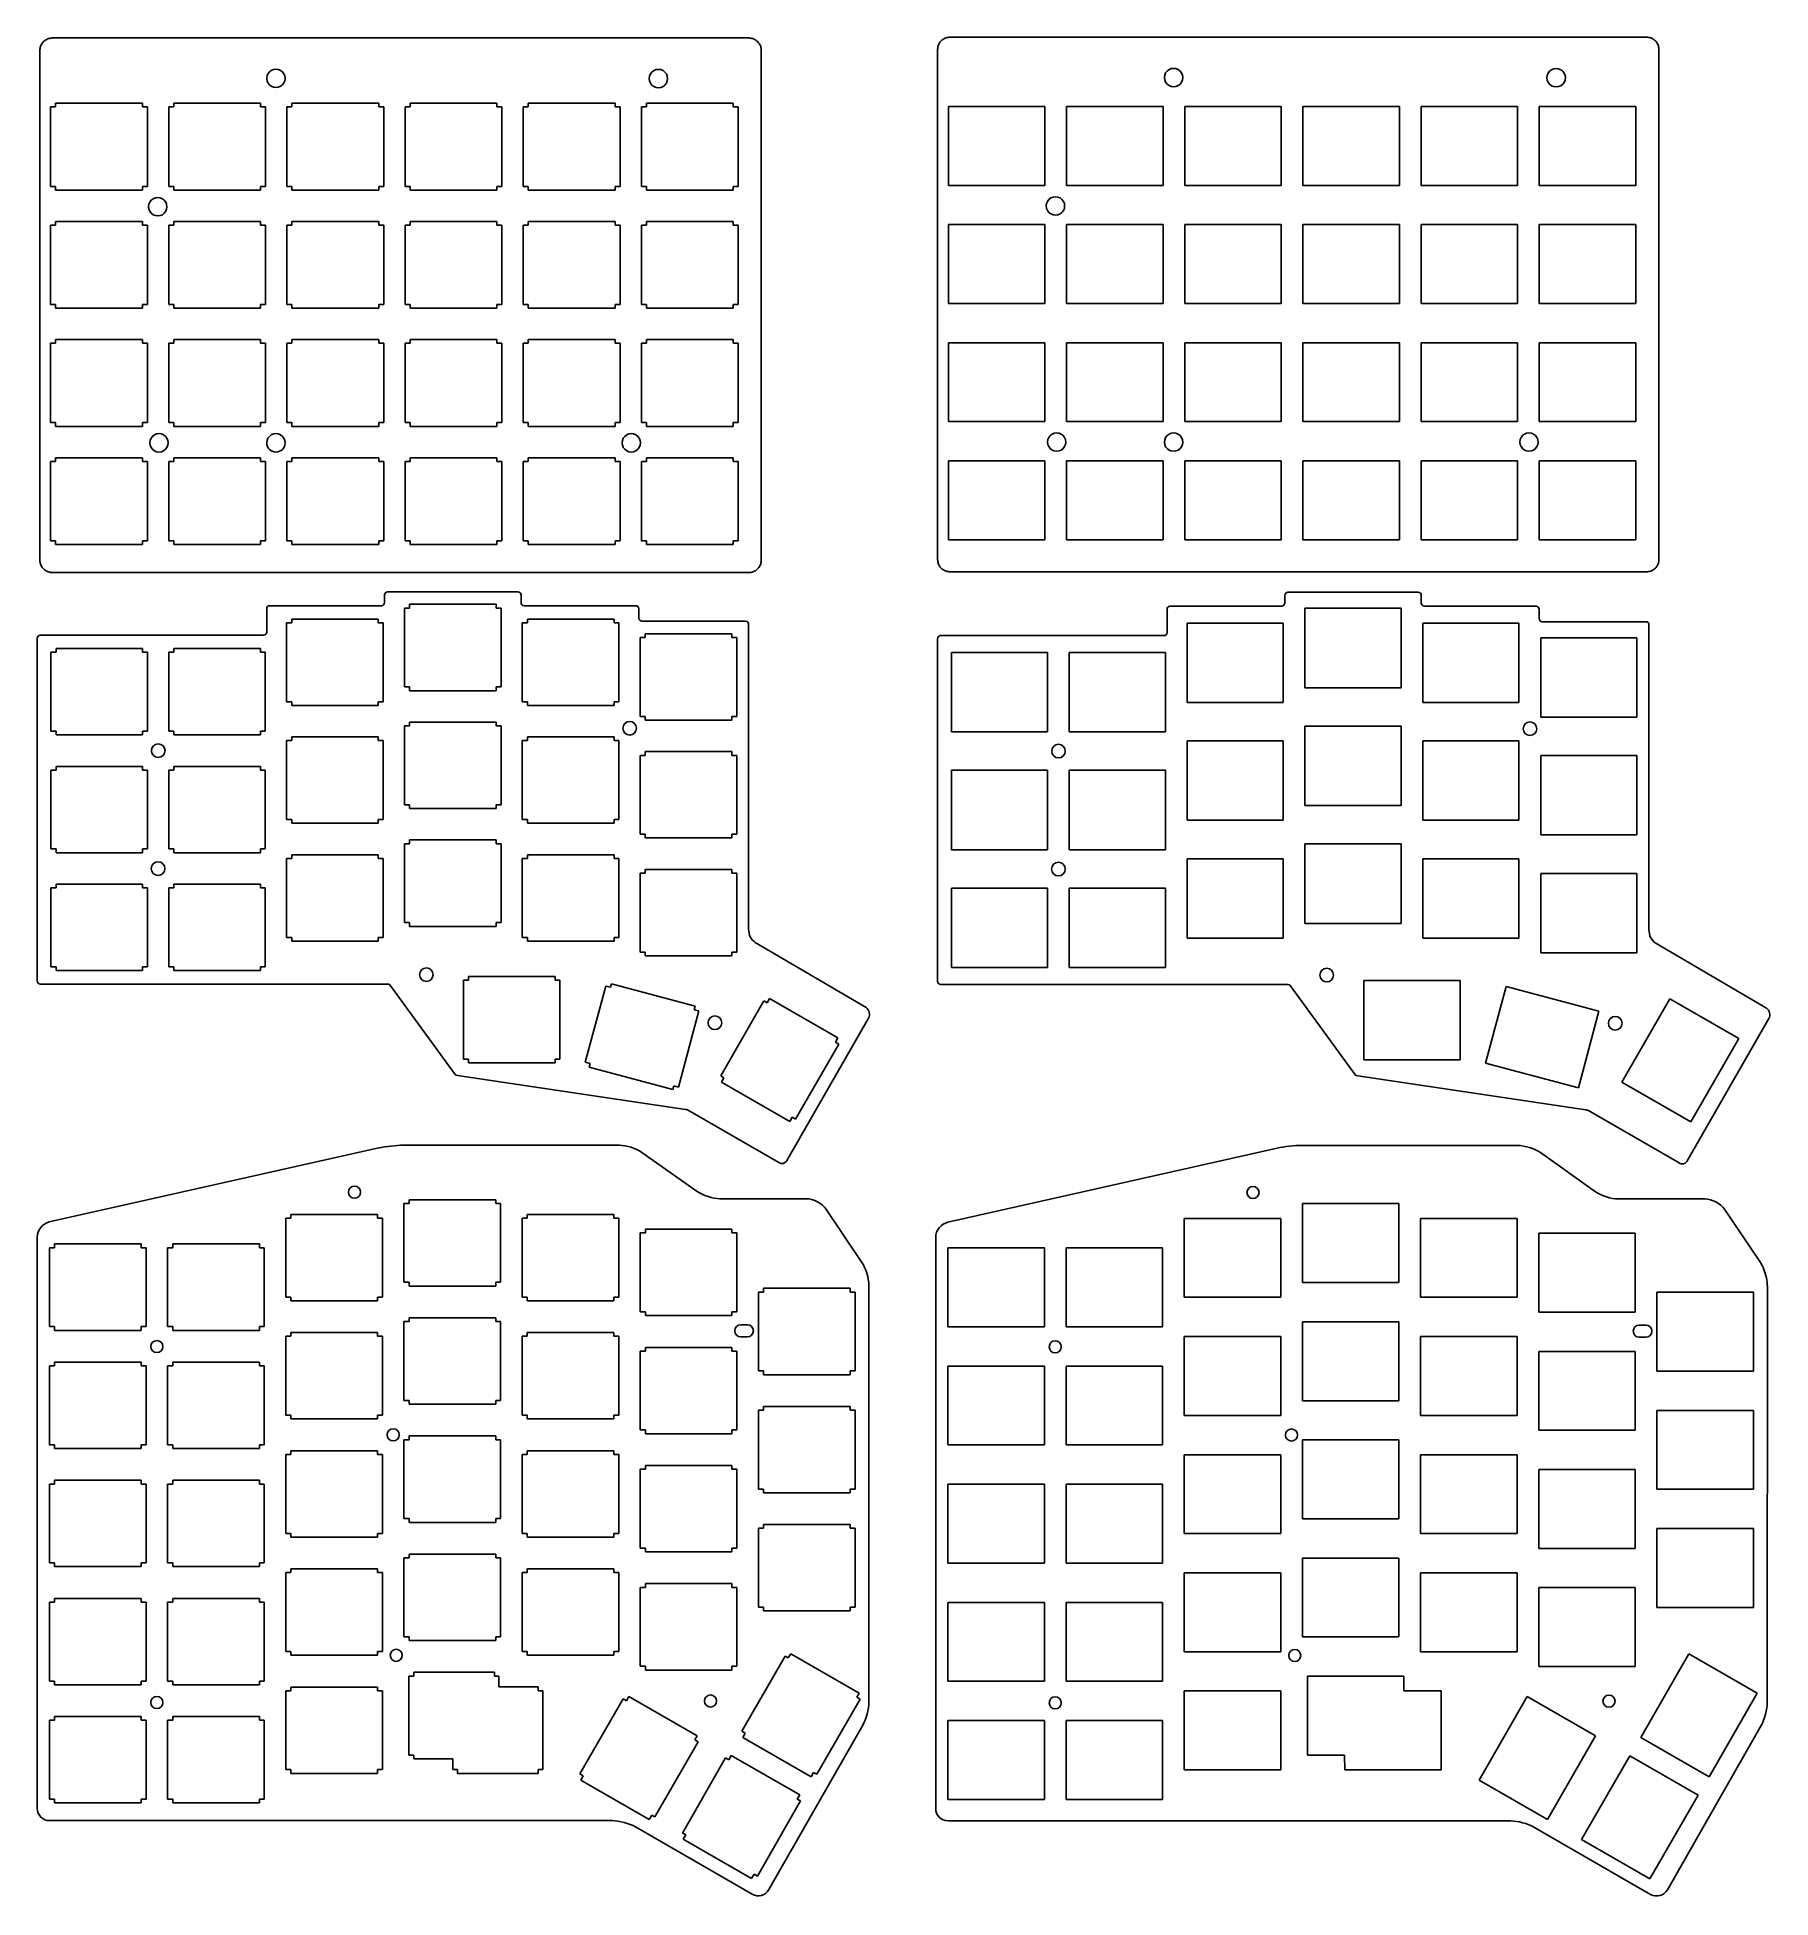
# Model space of a CAD drawing. Extents: x 0 to 280, y 0 to 300.
import ezdxf

# ---------------------------------------------------------------- set-up
doc = ezdxf.new("R2010")
doc.units = 0
doc.layers.get('0').update_dxf_attribs({"linetype": 'CONTINUOUS'})

msp = doc.modelspace()

# ---------------------------------------------------------------- linework, layer by layer
at = {"color": 5}
for p, q in [((0.566469, 215.543625), (0.567469, 297.744696)), ((0.567469, 297.744696), (0.573469, 297.901696)), ((0.573469, 297.901696), (0.591469, 298.057696)), ((0.591469, 298.057696), (0.622469, 298.211696)), ((0.622469, 298.211696), (0.664469, 298.363696)), ((0.664469, 298.363696), (0.719469, 298.510696)), ((0.719469, 298.510696), (0.784469, 298.652696)), ((0.784469, 298.652696), (0.86147, 298.789696)), ((0.86147, 298.789696), (0.94847, 298.920696)), ((0.94847, 298.920696), (1.04647, 299.043697)), ((1.04647, 299.043697), (1.15247, 299.159697)), ((1.15247, 299.159697), (1.26847, 299.265697)), ((1.26847, 299.265697), (1.39147, 299.363697)), ((1.39147, 299.363697), (1.52247, 299.450697)), ((1.52247, 299.450697), (1.65947, 299.527697)), ((1.65947, 299.527697), (1.80147, 299.592697)), ((1.80147, 299.592697), (1.94847, 299.647697)), ((1.94847, 299.647697), (2.100471, 299.689697)), ((2.100471, 299.689697), (2.254471, 299.720697)), ((2.254471, 299.720697), (2.410471, 299.738697)), ((2.410471, 299.738697), (2.567471, 299.745698)), ((2.567471, 299.745697), (114.867568, 299.744692)), ((114.867568, 299.744697), (115.024566, 299.738697)), ((115.024566, 299.738697), (115.180567, 299.720698)), ((115.180567, 299.720697), (115.334568, 299.689697)), ((115.334568, 299.689697), (115.486566, 299.647697)), ((115.486566, 299.647697), (115.633569, 299.592697)), ((115.633569, 299.592697), (115.775568, 299.527697)), ((115.775568, 299.527697), (115.912567, 299.450697)), ((115.912567, 299.450697), (116.043567, 299.363697)), ((116.043567, 299.363697), (116.166567, 299.265697)), ((116.166567, 299.265697), (116.282568, 299.159697)), ((116.282568, 299.159697), (116.388568, 299.043697)), ((116.388568, 299.043697), (116.486568, 298.920696)), ((116.486568, 298.920696), (116.573568, 298.789696)), ((116.573568, 298.789696), (116.650567, 298.652696)), ((116.650567, 298.652696), (116.715567, 298.510696)), ((116.715567, 298.510696), (116.770569, 298.363696)), ((116.770569, 298.363696), (116.812569, 298.211696)), ((116.812569, 298.211696), (116.843568, 298.057696)), ((116.843568, 298.057696), (116.861559, 297.901696)), ((116.861567, 297.901696), (116.867573, 297.744696)), ((116.867568, 297.744696), (116.867568, 215.543625)), ((145.29831, 215.669197), (145.299368, 297.870311)), ((145.29931, 297.870311), (145.305316, 298.027311)), ((145.305308, 298.027311), (145.323299, 298.183311)), ((145.32331, 298.183311), (145.354309, 298.337311)), ((145.354309, 298.337311), (145.396309, 298.489311)), ((145.396309, 298.489311), (145.45131, 298.636311)), ((145.45131, 298.636311), (145.516311, 298.778311)), ((145.516311, 298.778311), (145.59331, 298.915311)), ((145.59331, 298.915311), (145.68031, 299.046312)), ((145.68031, 299.046312), (145.778309, 299.169312)), ((145.778309, 299.169312), (145.884309, 299.285312)), ((145.884309, 299.285312), (146.000311, 299.391312)), ((146.000311, 299.391312), (146.12331, 299.489312)), ((146.12331, 299.489312), (146.254311, 299.576312)), ((146.254311, 299.576312), (146.39131, 299.653313)), ((146.39131, 299.653313), (146.533312, 299.718313)), ((146.533312, 299.718313), (146.680312, 299.773313)), ((146.680312, 299.773313), (146.832312, 299.815313)), ((146.832312, 299.815313), (146.98631, 299.846313)), ((146.98631, 299.846313), (147.142311, 299.864313)), ((147.142311, 299.864313), (147.299313, 299.871314)), ((147.299313, 299.871313), (259.599468, 299.870308)), ((259.599468, 299.870313), (259.756469, 299.864313)), ((259.756469, 299.864313), (259.912468, 299.846314)), ((259.912468, 299.846313), (260.066469, 299.815313)), ((260.066469, 299.815313), (260.218469, 299.773313)), ((260.218469, 299.773313), (260.365469, 299.718313)), ((260.365469, 299.718313), (260.507469, 299.653313)), ((260.507469, 299.653313), (260.64447, 299.576312)), ((260.64447, 299.576312), (260.775468, 299.489312)), ((260.775468, 299.489312), (260.89847, 299.391312)), ((260.89847, 299.391312), (261.014469, 299.285312)), ((261.014469, 299.285312), (261.120469, 299.169312)), ((261.120469, 299.169312), (261.218471, 299.046312)), ((261.218471, 299.046312), (261.305471, 298.915311)), ((261.305471, 298.915311), (261.38247, 298.778311)), ((261.38247, 298.778311), (261.44747, 298.636311)), ((261.44747, 298.636311), (261.502469, 298.489311)), ((261.502469, 298.489311), (261.544472, 298.337311)), ((261.544472, 298.337311), (261.575471, 298.183311)), ((261.575471, 298.183311), (261.593462, 298.027311)), ((261.59347, 298.027311), (261.599476, 297.870311)), ((261.599471, 297.870311), (261.599471, 215.669197)), ((40.095002, 293.239902), (40.095002, 293.239902)), ((101.771017, 293.206462), (101.771017, 293.206462)), ((184.826863, 293.365513), (184.826863, 293.365513)), ((246.502902, 293.332073), (246.502902, 293.332073)), ((3.092471, 288.619688), (2.292471, 288.619688)), ((2.292471, 288.619688), (2.292471, 275.820677)), ((17.092483, 289.220688), (3.092471, 289.220688)), ((3.092471, 289.220688), (3.092471, 288.619688)), ((17.092483, 288.619688), (17.092483, 289.220688)), ((17.892484, 288.619688), (17.092483, 288.619688)), ((17.892484, 275.820677), (17.892484, 288.619688)), ((22.142488, 288.619688), (21.342487, 288.619688)), ((21.342487, 288.619688), (21.342487, 275.820677)), ((36.1425, 289.220688), (22.142488, 289.220688)), ((22.142488, 289.220688), (22.142488, 288.619688)), ((36.1425, 288.619688), (36.1425, 289.220688)), ((36.9425, 288.619688), (36.1425, 288.619688)), ((36.9425, 275.820677), (36.9425, 288.619688)), ((41.192503, 288.619688), (40.392503, 288.619688)), ((40.392503, 288.619688), (40.392503, 275.820677)), ((55.192516, 289.220688), (41.192503, 289.220688)), ((41.192503, 289.220688), (41.192503, 288.619688)), ((55.192516, 288.619688), (55.192516, 289.220688)), ((55.992516, 288.619688), (55.192516, 288.619688)), ((55.992516, 275.820677), (55.992516, 288.619688)), ((60.242519, 288.619688), (59.442519, 288.619688)), ((59.442519, 288.619688), (59.442519, 275.820677)), ((74.242532, 289.220688), (60.242519, 289.220688)), ((60.242519, 289.220688), (60.242519, 288.619688)), ((74.242532, 288.619688), (74.242532, 289.220688)), ((75.042532, 288.619688), (74.242532, 288.619688)), ((75.042532, 275.820677), (75.042532, 288.619688)), ((79.292535, 288.619688), (78.492535, 288.619688)), ((78.492535, 288.619688), (78.492535, 275.820677)), ((93.292548, 289.220688), (79.292535, 289.220688)), ((79.292535, 289.220688), (79.292535, 288.619688)), ((93.292548, 288.619688), (93.292548, 289.220688)), ((94.091548, 288.619688), (93.292548, 288.619688)), ((94.091548, 275.820677), (94.091548, 288.619688)), ((98.341551, 288.619688), (97.542551, 288.619688)), ((97.542551, 288.619688), (97.542551, 275.820677)), ((112.341565, 289.220688), (98.341551, 289.220688)), ((98.341551, 289.220688), (98.341551, 288.619688)), ((112.341565, 288.619688), (112.341565, 289.220688)), ((113.141565, 288.619688), (112.341565, 288.619688)), ((113.141565, 275.820677), (113.141565, 288.619688)), ((162.60698, 288.706964), (147.041661, 288.706964)), ((147.041661, 288.706964), (147.041661, 275.98461)), ((162.60698, 275.98461), (162.60698, 288.706964)), ((181.657009, 288.706964), (166.091688, 288.706964)), ((166.091688, 288.706964), (166.091688, 275.98461)), ((181.657009, 275.98461), (181.657009, 288.706964)), ((200.707033, 288.706964), (185.141715, 288.706964)), ((185.141715, 288.706964), (185.141715, 275.98461)), ((200.707033, 275.98461), (200.707033, 288.706964)), ((219.757063, 288.706964), (204.191742, 288.706964)), ((204.191742, 288.706964), (204.191742, 275.98461)), ((219.757063, 275.98461), (219.757063, 288.706964)), ((238.80659, 288.706964), (223.241268, 288.706964)), ((223.241268, 288.706964), (223.241268, 275.98461)), ((238.80659, 275.98461), (238.80659, 288.706964)), ((257.856614, 288.706964), (242.291295, 288.706964)), ((242.291295, 288.706964), (242.291295, 275.98461)), ((257.856614, 275.98461), (257.856614, 288.706964)), ((2.292471, 275.820677), (3.092471, 275.820677)), ((3.092471, 275.820677), (3.092471, 275.219676)), ((3.092471, 275.219676), (17.092483, 275.219676)), ((17.092483, 275.219676), (17.092483, 275.820677)), ((17.092483, 275.820677), (17.892484, 275.820677)), ((21.342487, 275.820677), (22.142488, 275.820677)), ((22.142488, 275.820677), (22.142488, 275.219676)), ((22.142488, 275.219676), (36.1425, 275.219676)), ((36.1425, 275.820677), (36.9425, 275.820677)), ((36.1425, 275.219676), (36.1425, 275.820677)), ((40.392503, 275.820677), (41.192503, 275.820677)), ((41.192503, 275.820677), (41.192503, 275.219676)), ((41.192503, 275.219676), (55.192516, 275.219676)), ((55.192516, 275.219676), (55.192516, 275.820677)), ((55.192516, 275.820677), (55.992516, 275.820677)), ((59.442519, 275.820677), (60.242519, 275.820677)), ((60.242519, 275.820677), (60.242519, 275.219676)), ((60.242519, 275.219676), (74.242532, 275.219676)), ((74.242532, 275.219676), (74.242532, 275.820677)), ((74.242532, 275.820677), (75.042532, 275.820677)), ((78.492535, 275.820677), (79.292535, 275.820677)), ((79.292535, 275.820677), (79.292535, 275.219676)), ((79.292535, 275.219676), (93.292548, 275.219676)), ((93.292548, 275.219676), (93.292548, 275.820677)), ((93.292548, 275.820677), (94.091548, 275.820677)), ((97.542551, 275.820677), (98.341551, 275.820677)), ((98.341551, 275.820677), (98.341551, 275.219676)), ((98.341551, 275.219676), (112.341565, 275.219676)), ((112.341565, 275.820677), (113.141565, 275.820677)), ((112.341565, 275.219676), (112.341565, 275.820677)), ((147.041661, 275.98461), (162.60698, 275.98461)), ((166.091688, 275.98461), (181.657009, 275.98461)), ((185.141715, 275.98461), (200.707033, 275.98461)), ((204.191742, 275.98461), (219.757063, 275.98461)), ((223.241268, 275.98461), (238.80659, 275.98461)), ((242.291295, 275.98461), (257.856614, 275.98461)), ((17.092483, 270.169671), (3.092471, 270.169671)), ((3.092471, 270.169671), (3.092471, 269.569672)), ((17.092483, 269.569672), (17.092483, 270.169671)), ((21.046047, 272.537084), (21.046047, 272.537084)), ((36.1425, 270.169671), (22.142488, 270.169671)), ((22.142488, 270.169671), (22.142488, 269.569672)), ((36.1425, 269.569672), (36.1425, 270.169671)), ((55.192516, 270.169671), (41.192503, 270.169671)), ((41.192503, 270.169671), (41.192503, 269.569672)), ((55.192516, 269.569672), (55.192516, 270.169671)), ((74.242532, 270.169671), (60.242519, 270.169671)), ((60.242519, 270.169671), (60.242519, 269.569672)), ((74.242532, 269.569672), (74.242532, 270.169671)), ((93.292548, 270.169671), (79.292535, 270.169671)), ((79.292535, 270.169671), (79.292535, 269.569672)), ((93.292548, 269.569672), (93.292548, 270.169671)), ((112.341565, 270.169671), (98.341551, 270.169671)), ((98.341551, 270.169671), (98.341551, 269.569672)), ((112.341565, 269.569672), (112.341565, 270.169671)), ((165.777895, 272.662685), (165.777895, 272.662685)), ((3.092471, 269.569672), (2.292471, 269.569672)), ((2.292471, 269.569672), (2.292471, 256.76966)), ((17.892484, 269.569672), (17.092483, 269.569672)), ((17.892484, 256.76966), (17.892484, 269.569672)), ((22.142488, 269.569672), (21.342487, 269.569672)), ((21.342487, 269.569672), (21.342487, 256.76966)), ((36.9425, 269.569672), (36.1425, 269.569672)), ((36.9425, 256.76966), (36.9425, 269.569672)), ((41.192503, 269.569672), (40.392503, 269.569672)), ((40.392503, 269.569672), (40.392503, 256.76966)), ((55.992516, 269.569672), (55.192516, 269.569672)), ((55.992516, 256.76966), (55.992516, 269.569672)), ((60.242519, 269.569672), (59.442519, 269.569672)), ((59.442519, 269.569672), (59.442519, 256.76966)), ((75.042532, 269.569672), (74.242532, 269.569672)), ((75.042532, 256.76966), (75.042532, 269.569672)), ((79.292535, 269.569672), (78.492535, 269.569672)), ((78.492535, 269.569672), (78.492535, 256.76966)), ((94.091548, 269.569672), (93.292548, 269.569672)), ((94.091548, 256.76966), (94.091548, 269.569672)), ((98.341551, 269.569672), (97.542551, 269.569672)), ((97.542551, 269.569672), (97.542551, 256.76966)), ((113.141565, 269.569672), (112.341565, 269.569672)), ((113.141565, 256.76966), (113.141565, 269.569672)), ((162.60698, 269.656437), (147.041661, 269.656437)), ((147.041661, 269.656437), (147.041661, 256.934085)), ((162.60698, 256.934085), (162.60698, 269.656437)), ((181.657009, 269.656437), (166.091688, 269.656437)), ((166.091688, 269.656437), (166.091688, 256.934085)), ((181.657009, 256.934085), (181.657009, 269.656437)), ((200.707033, 269.656437), (185.141715, 269.656437)), ((185.141715, 269.656437), (185.141715, 256.934085)), ((200.707033, 256.934085), (200.707033, 269.656437)), ((219.757063, 269.656437), (204.191742, 269.656437)), ((204.191742, 269.656437), (204.191742, 256.934085)), ((219.757063, 256.934085), (219.757063, 269.656437)), ((238.80659, 269.656437), (223.241268, 269.656437)), ((223.241268, 269.656437), (223.241268, 256.934085)), ((238.80659, 256.934085), (238.80659, 269.656437)), ((257.856614, 269.656437), (242.291295, 269.656437)), ((242.291295, 269.656437), (242.291295, 256.934085)), ((257.856614, 256.934085), (257.856614, 269.656437)), ((2.292471, 256.76966), (3.092471, 256.76966)), ((3.092471, 256.76966), (3.092471, 256.169661)), ((3.092471, 256.169661), (17.092483, 256.169661)), ((17.092483, 256.169661), (17.092483, 256.76966)), ((17.092483, 256.76966), (17.892484, 256.76966)), ((21.342487, 256.76966), (22.142488, 256.76966)), ((22.142488, 256.76966), (22.142488, 256.169661)), ((22.142488, 256.169661), (36.1425, 256.169661)), ((36.1425, 256.169661), (36.1425, 256.76966)), ((36.1425, 256.76966), (36.9425, 256.76966)), ((40.392503, 256.76966), (41.192503, 256.76966)), ((41.192503, 256.76966), (41.192503, 256.169661)), ((41.192503, 256.169661), (55.192516, 256.169661)), ((55.192516, 256.169661), (55.192516, 256.76966)), ((55.192516, 256.76966), (55.992516, 256.76966)), ((59.442519, 256.76966), (60.242519, 256.76966)), ((60.242519, 256.76966), (60.242519, 256.169661)), ((60.242519, 256.169661), (74.242532, 256.169661)), ((74.242532, 256.76966), (75.042532, 256.76966)), ((74.242532, 256.169661), (74.242532, 256.76966)), ((78.492535, 256.76966), (79.292535, 256.76966)), ((79.292535, 256.76966), (79.292535, 256.169661)), ((79.292535, 256.169661), (93.292548, 256.169661)), ((93.292548, 256.169661), (93.292548, 256.76966)), ((93.292548, 256.76966), (94.091548, 256.76966)), ((97.542551, 256.76966), (98.341551, 256.76966)), ((98.341551, 256.76966), (98.341551, 256.169661)), ((98.341551, 256.169661), (112.341565, 256.169661)), ((112.341565, 256.169661), (112.341565, 256.76966)), ((112.341565, 256.76966), (113.141565, 256.76966)), ((147.041661, 256.934085), (162.60698, 256.934085)), ((166.091688, 256.934085), (181.657009, 256.934085)), ((185.141715, 256.934085), (200.707033, 256.934085)), ((204.191742, 256.934085), (219.757063, 256.934085)), ((223.241268, 256.934085), (238.80659, 256.934085)), ((242.291295, 256.934085), (257.856614, 256.934085)), ((3.092471, 250.519656), (2.292471, 250.519656)), ((2.292471, 250.519656), (2.292471, 237.719643)), ((17.092483, 251.119655), (3.092471, 251.119655)), ((3.092471, 251.119655), (3.092471, 250.519656)), ((17.092483, 250.519656), (17.092483, 251.119655)), ((17.892484, 250.519656), (17.092483, 250.519656)), ((17.892484, 237.719643), (17.892484, 250.519656)), ((22.142488, 250.519656), (21.342487, 250.519656)), ((21.342487, 250.519656), (21.342487, 237.719643)), ((36.1425, 251.119655), (22.142488, 251.119655)), ((22.142488, 251.119655), (22.142488, 250.519656)), ((36.1425, 250.519656), (36.1425, 251.119655)), ((36.9425, 250.519656), (36.1425, 250.519656)), ((36.9425, 237.719643), (36.9425, 250.519656)), ((41.192503, 250.519656), (40.392503, 250.519656)), ((40.392503, 250.519656), (40.392503, 237.719643)), ((55.192516, 251.119655), (41.192503, 251.119655)), ((41.192503, 251.119655), (41.192503, 250.519656)), ((55.192516, 250.519656), (55.192516, 251.119655)), ((55.992516, 250.519656), (55.192516, 250.519656)), ((55.992516, 237.719643), (55.992516, 250.519656)), ((60.242519, 250.519656), (59.442519, 250.519656)), ((59.442519, 250.519656), (59.442519, 237.719643)), ((74.242532, 251.119655), (60.242519, 251.119655)), ((60.242519, 251.119655), (60.242519, 250.519656)), ((74.242532, 250.519656), (74.242532, 251.119655)), ((75.042532, 250.519656), (74.242532, 250.519656)), ((75.042532, 237.719643), (75.042532, 250.519656)), ((79.292535, 250.519656), (78.492535, 250.519656)), ((78.492535, 250.519656), (78.492535, 237.719643)), ((93.292548, 251.119655), (79.292535, 251.119655)), ((79.292535, 251.119655), (79.292535, 250.519656)), ((93.292548, 250.519656), (93.292548, 251.119655)), ((94.091548, 250.519656), (93.292548, 250.519656)), ((94.091548, 237.719643), (94.091548, 250.519656)), ((98.341551, 250.519656), (97.542551, 250.519656)), ((97.542551, 250.519656), (97.542551, 237.719643)), ((112.341565, 251.119655), (98.341551, 251.119655)), ((98.341551, 251.119655), (98.341551, 250.519656)), ((112.341565, 250.519656), (112.341565, 251.119655)), ((113.141565, 250.519656), (112.341565, 250.519656)), ((113.141565, 237.719643), (113.141565, 250.519656)), ((162.60698, 250.60641), (147.041661, 250.60641)), ((147.041661, 250.60641), (147.041661, 237.884056)), ((162.60698, 237.884056), (162.60698, 250.60641)), ((181.657009, 250.60641), (166.091688, 250.60641)), ((166.091688, 250.60641), (166.091688, 237.884056)), ((181.657009, 237.884056), (181.657009, 250.60641)), ((200.707033, 250.60641), (185.141715, 250.60641)), ((185.141715, 250.60641), (185.141715, 237.884056)), ((200.707033, 237.884056), (200.707033, 250.60641)), ((219.757063, 250.60641), (204.191742, 250.60641)), ((204.191742, 250.60641), (204.191742, 237.884056)), ((219.757063, 237.884056), (219.757063, 250.60641)), ((238.80659, 250.60641), (223.241268, 250.60641)), ((223.241268, 250.60641), (223.241268, 237.884056)), ((238.80659, 237.884056), (238.80659, 250.60641)), ((257.856614, 250.60641), (242.291295, 250.60641)), ((242.291295, 250.60641), (242.291295, 237.884056)), ((257.856614, 237.884056), (257.856614, 250.60641)), ((2.292471, 237.719643), (3.092471, 237.719643)), ((3.092471, 237.719643), (3.092471, 237.119644)), ((3.092471, 237.119644), (17.092483, 237.119644)), ((17.092483, 237.119644), (17.092483, 237.719643)), ((17.092483, 237.719643), (17.892484, 237.719643)), ((21.342487, 237.719643), (22.142488, 237.719643)), ((22.142488, 237.719643), (22.142488, 237.119644)), ((22.142488, 237.119644), (36.1425, 237.119644)), ((36.1425, 237.719643), (36.9425, 237.719643)), ((36.1425, 237.119644), (36.1425, 237.719643)), ((40.392503, 237.719643), (41.192503, 237.719643)), ((41.192503, 237.719643), (41.192503, 237.119644)), ((41.192503, 237.119644), (55.192516, 237.119644)), ((55.192516, 237.119644), (55.192516, 237.719643)), ((55.192516, 237.719643), (55.992516, 237.719643)), ((59.442519, 237.719643), (60.242519, 237.719643)), ((60.242519, 237.719643), (60.242519, 237.119644)), ((60.242519, 237.119644), (74.242532, 237.119644)), ((74.242532, 237.119644), (74.242532, 237.719643)), ((74.242532, 237.719643), (75.042532, 237.719643)), ((78.492535, 237.719643), (79.292535, 237.719643)), ((79.292535, 237.719643), (79.292535, 237.119644)), ((79.292535, 237.119644), (93.292548, 237.119644)), ((93.292548, 237.119644), (93.292548, 237.719643)), ((93.292548, 237.719643), (94.091548, 237.719643)), ((97.542551, 237.719643), (98.341551, 237.719643)), ((98.341551, 237.719643), (98.341551, 237.119644)), ((98.341551, 237.119644), (112.341565, 237.119644)), ((112.341565, 237.719643), (113.141565, 237.719643)), ((112.341565, 237.119644), (112.341565, 237.719643)), ((147.041661, 237.884056), (162.60698, 237.884056)), ((166.091688, 237.884056), (181.657009, 237.884056)), ((185.141715, 237.884056), (200.707033, 237.884056)), ((204.191742, 237.884056), (219.757063, 237.884056)), ((223.241268, 237.884056), (238.80659, 237.884056)), ((242.291295, 237.884056), (257.856614, 237.884056)), ((21.245607, 234.464062), (21.245607, 234.464062)), ((40.094592, 234.458471), (40.094592, 234.458471)), ((97.391763, 234.464062), (97.391763, 234.464062)), ((165.977457, 234.589641), (165.977457, 234.589641)), ((184.82645, 234.58405), (184.82645, 234.58405)), ((242.123645, 234.589641), (242.123645, 234.589641)), ((3.092471, 231.47064), (2.292471, 231.47064)), ((2.292471, 231.47064), (2.292471, 218.669627)), ((17.092483, 232.069639), (3.092471, 232.069639)), ((3.092471, 232.069639), (3.092471, 231.47064)), ((17.092483, 231.47064), (17.092483, 232.069639)), ((17.892484, 231.47064), (17.092483, 231.47064)), ((17.892484, 218.669627), (17.892484, 231.47064)), ((22.142488, 231.47064), (21.342487, 231.47064)), ((21.342487, 231.47064), (21.342487, 218.669627)), ((36.1425, 232.069639), (22.142488, 232.069639)), ((22.142488, 232.069639), (22.142488, 231.47064)), ((36.1425, 231.47064), (36.1425, 232.069639)), ((36.9425, 231.47064), (36.1425, 231.47064)), ((36.9425, 218.669627), (36.9425, 231.47064)), ((41.192503, 231.47064), (40.392503, 231.47064)), ((40.392503, 231.47064), (40.392503, 218.669627)), ((55.192516, 232.069639), (41.192503, 232.069639)), ((41.192503, 232.069639), (41.192503, 231.47064)), ((55.192516, 231.47064), (55.192516, 232.069639)), ((55.992516, 231.47064), (55.192516, 231.47064)), ((55.992516, 218.669627), (55.992516, 231.47064)), ((60.242519, 231.47064), (59.442519, 231.47064)), ((59.442519, 231.47064), (59.442519, 218.669627)), ((74.242532, 232.069639), (60.242519, 232.069639)), ((60.242519, 232.069639), (60.242519, 231.47064)), ((74.242532, 231.47064), (74.242532, 232.069639)), ((75.042532, 231.47064), (74.242532, 231.47064)), ((75.042532, 218.669627), (75.042532, 231.47064)), ((79.292535, 231.47064), (78.492535, 231.47064)), ((78.492535, 231.47064), (78.492535, 218.669627)), ((93.292548, 232.069639), (79.292535, 232.069639)), ((79.292535, 232.069639), (79.292535, 231.47064)), ((93.292548, 231.47064), (93.292548, 232.069639)), ((94.091548, 231.47064), (93.292548, 231.47064)), ((94.091548, 218.669627), (94.091548, 231.47064)), ((98.341551, 231.47064), (97.542551, 231.47064)), ((97.542551, 231.47064), (97.542551, 218.669627)), ((112.341565, 232.069639), (98.341551, 232.069639)), ((98.341551, 232.069639), (98.341551, 231.47064)), ((112.341565, 231.47064), (112.341565, 232.069639)), ((113.141565, 231.47064), (112.341565, 231.47064)), ((113.141565, 218.669627), (113.141565, 231.47064)), ((162.60698, 231.556386), (147.041661, 231.556386)), ((147.041661, 231.556386), (147.041661, 218.834031)), ((162.60698, 218.834031), (162.60698, 231.556386)), ((181.657009, 231.556386), (166.091688, 231.556386)), ((166.091688, 231.556386), (166.091688, 218.834031)), ((181.657009, 218.834031), (181.657009, 231.556386)), ((200.707033, 231.556386), (185.141715, 231.556386)), ((185.141715, 231.556386), (185.141715, 218.834031)), ((200.707033, 218.834031), (200.707033, 231.556386)), ((219.757063, 231.556386), (204.191742, 231.556386)), ((204.191742, 231.556386), (204.191742, 218.834031)), ((219.757063, 218.834031), (219.757063, 231.556386)), ((238.80659, 231.556386), (223.241268, 231.556386)), ((223.241268, 231.556386), (223.241268, 218.834031)), ((238.80659, 218.834031), (238.80659, 231.556386)), ((257.856614, 231.556386), (242.291295, 231.556386)), ((242.291295, 231.556386), (242.291295, 218.834031)), ((257.856614, 218.834031), (257.856614, 231.556386)), ((2.292471, 218.669627), (3.092471, 218.669627)), ((3.092471, 218.669627), (3.092471, 218.069628)), ((3.092471, 218.069628), (17.092483, 218.069628)), ((17.092483, 218.069628), (17.092483, 218.669627)), ((17.092483, 218.669627), (17.892484, 218.669627)), ((21.342487, 218.669627), (22.142488, 218.669627)), ((22.142488, 218.669627), (22.142488, 218.069628)), ((22.142488, 218.069628), (36.1425, 218.069628)), ((36.1425, 218.069628), (36.1425, 218.669627)), ((36.1425, 218.669627), (36.9425, 218.669627)), ((40.392503, 218.669627), (41.192503, 218.669627)), ((41.192503, 218.669627), (41.192503, 218.069628)), ((41.192503, 218.069628), (55.192516, 218.069628)), ((55.192516, 218.069628), (55.192516, 218.669627)), ((55.192516, 218.669627), (55.992516, 218.669627)), ((59.442519, 218.669627), (60.242519, 218.669627)), ((60.242519, 218.669627), (60.242519, 218.069628)), ((60.242519, 218.069628), (74.242532, 218.069628)), ((74.242532, 218.669627), (75.042532, 218.669627)), ((74.242532, 218.069628), (74.242532, 218.669627)), ((78.492535, 218.669627), (79.292535, 218.669627)), ((79.292535, 218.669627), (79.292535, 218.069628)), ((79.292535, 218.069628), (93.292548, 218.069628)), ((93.292548, 218.069628), (93.292548, 218.669627)), ((93.292548, 218.669627), (94.091548, 218.669627)), ((97.542551, 218.669627), (98.341551, 218.669627)), ((98.341551, 218.669627), (98.341551, 218.069628)), ((98.341551, 218.069628), (112.341565, 218.069628)), ((112.341565, 218.069628), (112.341565, 218.669627)), ((112.341565, 218.669627), (113.141565, 218.669627)), ((147.041661, 218.834031), (162.60698, 218.834031)), ((166.091688, 218.834031), (181.657009, 218.834031)), ((185.141715, 218.834031), (200.707033, 218.834031)), ((204.191742, 218.834031), (219.757063, 218.834031)), ((223.241268, 218.834031), (238.80659, 218.834031)), ((242.291295, 218.834031), (257.856614, 218.834031)), ((0.573469, 215.387627), (0.566469, 215.543625)), ((0.591469, 215.231626), (0.573469, 215.387627)), ((0.622469, 215.077625), (0.591469, 215.231626)), ((0.664469, 214.925624), (0.622469, 215.077625)), ((0.719469, 214.778624), (0.664469, 214.925624)), ((0.784469, 214.636625), (0.719469, 214.778624)), ((0.86147, 214.499623), (0.784469, 214.636625)), ((0.94847, 214.368625), (0.86147, 214.499623)), ((1.04647, 214.245623), (0.94847, 214.368625)), ((1.15247, 214.129625), (1.04647, 214.245623)), ((1.26847, 214.023624), (1.15247, 214.129625)), ((1.39147, 213.925625), (1.26847, 214.023624)), ((1.52247, 213.838625), (1.39147, 213.925625)), ((1.65947, 213.761623), (1.52247, 213.838625)), ((1.80147, 213.696623), (1.65947, 213.761623)), ((1.94847, 213.641624), (1.80147, 213.696623)), ((2.100471, 213.599624), (1.94847, 213.641624)), ((2.254471, 213.568623), (2.100471, 213.599624)), ((2.410471, 213.550623), (2.254471, 213.568615)), ((2.567471, 213.543625), (2.410471, 213.550636)), ((114.868568, 213.544625), (2.567471, 213.543567)), ((115.024566, 213.550623), (114.868568, 213.544617)), ((115.180567, 213.568623), (115.024566, 213.550631)), ((115.334568, 213.599624), (115.180567, 213.568623)), ((115.486566, 213.641624), (115.334568, 213.599624)), ((115.633569, 213.696623), (115.486566, 213.641624)), ((115.775568, 213.761623), (115.633569, 213.696623)), ((115.912567, 213.838625), (115.775568, 213.761623)), ((116.043567, 213.925625), (115.912567, 213.838625)), ((116.166567, 214.023624), (116.043567, 213.925625)), ((116.282568, 214.129625), (116.166567, 214.023624)), ((116.388568, 214.245623), (116.282568, 214.129625)), ((116.486568, 214.368625), (116.388568, 214.245623)), ((116.573568, 214.499623), (116.486568, 214.368625)), ((116.650567, 214.636625), (116.573568, 214.499623)), ((116.715567, 214.778624), (116.650567, 214.636625)), ((116.770569, 214.925624), (116.715567, 214.778624)), ((116.812569, 215.077625), (116.770569, 214.925624)), ((116.843568, 215.231626), (116.812569, 215.077625)), ((116.861567, 215.387627), (116.843575, 215.231626)), ((116.867568, 215.543625), (116.861562, 215.387627)), ((145.305308, 215.513195), (145.298323, 215.669197)), ((145.32331, 215.357194), (145.305318, 215.513195)), ((145.354309, 215.203196), (145.32331, 215.357194)), ((145.396309, 215.051196), (145.354309, 215.203196)), ((145.45131, 214.904196), (145.396309, 215.051196)), ((145.516311, 214.762194), (145.45131, 214.904196)), ((145.59331, 214.625195), (145.516311, 214.762194)), ((145.68031, 214.494194), (145.59331, 214.625195)), ((145.778309, 214.371195), (145.68031, 214.494194)), ((145.884309, 214.255193), (145.778309, 214.371195)), ((146.000311, 214.149193), (145.884309, 214.255193)), ((146.12331, 214.051194), (146.000311, 214.149193)), ((146.254311, 213.964194), (146.12331, 214.051194)), ((146.39131, 213.887195), (146.254311, 213.964194)), ((146.533312, 213.822194), (146.39131, 213.887195)), ((146.680312, 213.767195), (146.533312, 213.822194)), ((146.832312, 213.725195), (146.680312, 213.767195)), ((146.98631, 213.694194), (146.832312, 213.725195)), ((147.142311, 213.676194), (146.98631, 213.694186)), ((147.299313, 213.669194), (147.142311, 213.676205)), ((259.600468, 213.670194), (147.299313, 213.669135)), ((259.756469, 213.676194), (259.600468, 213.670188)), ((259.912468, 213.694194), (259.756469, 213.676202)), ((260.066469, 213.725195), (259.912468, 213.694194)), ((260.218469, 213.767195), (260.066469, 213.725195)), ((260.365469, 213.822194), (260.218469, 213.767195)), ((260.507469, 213.887195), (260.365469, 213.822194)), ((260.64447, 213.964194), (260.507469, 213.887195)), ((260.775468, 214.051194), (260.64447, 213.964194)), ((260.89847, 214.149193), (260.775468, 214.051194)), ((261.014469, 214.255193), (260.89847, 214.149193)), ((261.120469, 214.371195), (261.014469, 214.255193)), ((261.218471, 214.494194), (261.120469, 214.371195)), ((261.305471, 214.625195), (261.218471, 214.494194)), ((261.38247, 214.762194), (261.305471, 214.625195)), ((261.44747, 214.904196), (261.38247, 214.762194)), ((261.502469, 215.051196), (261.44747, 214.904196)), ((261.544472, 215.203196), (261.502469, 215.051196)), ((261.575471, 215.357194), (261.544472, 215.203196)), ((261.59347, 215.513195), (261.575479, 215.357194)), ((261.599471, 215.669197), (261.593465, 215.513195)), ((56.630493, 210.446058), (77.630681, 210.446058)), ((201.780375, 210.368754), (222.780541, 210.368754)), ((37.131733, 203.94647), (37.131733, 207.696503)), ((37.631618, 208.196037), (55.630722, 208.196037)), ((56.130607, 208.696277), (56.130607, 209.945818)), ((60.159712, 207.817497), (59.342356, 207.817497)), ((59.342356, 207.817497), (59.342356, 195.095166)), ((74.125848, 208.421631), (60.159712, 208.421631)), ((60.159712, 208.421631), (60.159712, 207.817497)), ((74.125848, 207.817497), (74.125848, 208.421631)), ((74.907666, 207.817497), (74.125848, 207.817497)), ((74.907666, 195.095166), (74.907666, 207.817497)), ((78.130569, 209.945818), (78.130569, 208.696277)), ((78.630807, 208.196037), (96.629556, 208.196037)), ((97.129796, 207.696503), (97.129796, 206.196489)), ((182.281627, 203.86918), (182.281627, 207.619213)), ((182.781508, 208.118744), (200.780603, 208.118744)), ((201.280484, 208.618984), (201.280484, 209.868525)), ((220.025351, 207.779013), (204.525337, 207.779013)), ((204.525337, 207.779013), (204.525337, 194.978813)), ((220.025351, 194.978813), (220.025351, 207.779013)), ((223.280432, 209.868525), (223.280432, 208.618984)), ((223.780672, 208.118744), (241.779408, 208.118744)), ((242.279648, 207.619213), (242.279648, 206.119191)), ((41.160845, 205.442415), (40.343489, 205.442415)), ((40.343489, 205.442415), (40.343489, 192.720084)), ((55.126981, 206.046549), (41.160845, 206.046549)), ((41.160845, 206.046549), (41.160845, 205.442415)), ((55.126981, 205.442415), (55.126981, 206.046549)), ((55.908799, 205.442415), (55.126981, 205.442415)), ((55.908799, 192.720084), (55.908799, 205.442415)), ((79.15999, 205.442415), (78.342633, 205.442415)), ((78.342633, 205.442415), (78.342633, 192.720084)), ((93.126123, 206.046549), (79.15999, 206.046549)), ((79.15999, 206.046549), (79.15999, 205.442415)), ((93.126123, 205.442415), (93.126123, 206.046549)), ((93.907941, 205.442415), (93.126123, 205.442415)), ((93.907941, 192.720084), (93.907941, 205.442415)), ((97.629684, 205.696251), (114.328796, 205.696251)), ((114.829743, 205.195659), (114.829743, 156.026829)), ((201.026484, 205.403762), (185.52648, 205.403762)), ((185.52648, 205.403762), (185.52648, 192.60391)), ((201.026484, 192.60391), (201.026484, 205.403762)), ((239.025615, 205.403762), (223.525611, 205.403762)), ((223.525611, 205.403762), (223.525611, 192.60391)), ((239.025615, 192.60391), (239.025615, 205.403762)), ((242.779529, 205.618961), (259.478633, 205.618961)), ((259.979585, 205.118361), (259.979585, 155.949568)), ((0.132662, 147.69844), (0.132662, 202.947048)), ((0.632583, 203.44623), (36.630434, 203.44623)), ((17.126948, 201.296573), (3.160813, 201.296573)), ((3.160813, 201.296573), (3.160813, 200.692442)), ((17.126948, 200.692442), (17.126948, 201.296573)), ((36.127064, 201.296573), (22.16093, 201.296573)), ((22.16093, 201.296573), (22.16093, 200.692442)), ((36.127064, 200.692442), (36.127064, 201.296573)), ((98.158843, 203.068405), (97.341489, 203.068405)), ((97.341489, 203.068405), (97.341489, 190.346071)), ((112.124979, 203.672536), (98.158843, 203.672536)), ((98.158843, 203.672536), (98.158843, 203.068405)), ((112.124979, 203.068405), (112.124979, 203.672536)), ((112.906797, 203.068405), (112.124979, 203.068405)), ((112.906797, 190.346071), (112.906797, 203.068405)), ((145.282575, 147.621181), (145.282575, 202.869758)), ((145.782495, 203.36894), (181.780326, 203.36894)), ((258.024481, 203.029918), (242.524468, 203.029918)), ((242.524468, 203.029918), (242.524468, 190.229718)), ((258.024481, 190.229718), (258.024481, 203.029918)), ((3.160813, 200.692442), (2.343457, 200.692442)), ((2.343457, 200.692442), (2.343457, 187.97011)), ((17.908767, 200.692442), (17.126948, 200.692442)), ((17.908767, 187.97011), (17.908767, 200.692442)), ((22.16093, 200.692442), (21.343573, 200.692442)), ((21.343573, 200.692442), (21.343573, 187.97011)), ((36.908882, 200.692442), (36.127064, 200.692442)), ((36.908882, 187.97011), (36.908882, 200.692442)), ((163.026612, 200.653958), (147.526278, 200.653958)), ((147.526278, 200.653958), (147.526278, 187.853755)), ((163.026612, 187.853755), (163.026612, 200.653958)), ((182.026566, 200.653958), (166.526555, 200.653958)), ((166.526555, 200.653958), (166.526555, 187.853755)), ((182.026566, 187.853755), (182.026566, 200.653958)), ((59.342356, 195.095166), (60.159712, 195.095166)), ((60.159712, 195.095166), (60.159712, 194.491032)), ((74.125848, 194.491032), (74.125848, 195.095166)), ((74.125848, 195.095166), (74.907666, 195.095166)), ((40.343489, 192.720084), (41.160845, 192.720084)), ((41.160845, 192.720084), (41.160845, 192.11595)), ((41.160845, 192.11595), (55.126981, 192.11595)), ((55.126981, 192.11595), (55.126981, 192.720084)), ((55.126981, 192.720084), (55.908799, 192.720084)), ((60.159712, 194.491032), (74.125848, 194.491032)), ((78.342633, 192.720084), (79.15999, 192.720084)), ((79.15999, 192.720084), (79.15999, 192.11595)), ((79.15999, 192.11595), (93.126123, 192.11595)), ((93.126123, 192.11595), (93.126123, 192.720084)), ((93.126123, 192.720084), (93.907941, 192.720084)), ((185.52648, 192.60391), (201.026484, 192.60391)), ((204.525337, 194.978813), (220.025351, 194.978813)), ((223.525611, 192.60391), (239.025615, 192.60391)), ((74.125848, 189.421534), (60.159712, 189.421534)), ((60.159712, 189.421534), (60.159712, 188.817402)), ((74.125848, 188.817402), (74.125848, 189.421534)), ((97.341489, 190.346071), (98.158843, 190.346071)), ((98.158843, 190.346071), (98.158843, 189.741939)), ((98.158843, 189.741939), (112.124979, 189.741939)), ((112.124979, 189.741939), (112.124979, 190.346071)), ((112.124979, 190.346071), (112.906797, 190.346071)), ((242.524468, 190.229718), (258.024481, 190.229718)), ((2.343457, 187.97011), (3.160813, 187.97011)), ((3.160813, 187.97011), (3.160813, 187.365976)), ((3.160813, 187.365976), (17.126948, 187.365976)), ((17.126948, 187.365976), (17.126948, 187.97011)), ((17.126948, 187.97011), (17.908767, 187.97011)), ((21.343573, 187.97011), (22.16093, 187.97011)), ((22.16093, 187.97011), (22.16093, 187.365976)), ((22.16093, 187.365976), (36.127064, 187.365976)), ((36.127064, 187.365976), (36.127064, 187.97011)), ((36.127064, 187.97011), (36.908882, 187.97011)), ((41.160845, 186.443379), (40.343489, 186.443379)), ((40.343489, 186.443379), (40.343489, 173.721048)), ((55.126981, 187.047513), (41.160845, 187.047513)), ((41.160845, 187.047513), (41.160845, 186.443379)), ((55.126981, 186.443379), (55.126981, 187.047513)), ((55.908799, 186.443379), (55.126981, 186.443379)), ((55.908799, 173.721048), (55.908799, 186.443379)), ((60.159712, 188.817402), (59.342356, 188.817402)), ((59.342356, 188.817402), (59.342356, 176.095071)), ((74.907666, 188.817402), (74.125848, 188.817402)), ((74.907666, 176.095071), (74.907666, 188.817402)), ((79.15999, 186.443379), (78.342633, 186.443379)), ((78.342633, 186.443379), (78.342633, 173.721048)), ((93.126123, 187.047513), (79.15999, 187.047513)), ((79.15999, 187.047513), (79.15999, 186.443379)), ((93.126123, 186.443379), (93.126123, 187.047513)), ((93.907941, 186.443379), (93.126123, 186.443379)), ((93.907941, 173.721048), (93.907941, 186.443379)), ((147.526278, 187.853755), (163.026612, 187.853755)), ((166.526555, 187.853755), (182.026566, 187.853755)), ((201.026484, 186.404895), (185.52648, 186.404895)), ((185.52648, 186.404895), (185.52648, 173.604705)), ((201.026484, 173.604705), (201.026484, 186.404895)), ((220.025351, 188.778747), (204.525337, 188.778747)), ((204.525337, 188.778747), (204.525337, 175.978895)), ((220.025351, 175.978895), (220.025351, 188.778747)), ((239.025615, 186.404895), (223.525611, 186.404895)), ((223.525611, 186.404895), (223.525611, 173.604705)), ((239.025615, 173.604705), (239.025615, 186.404895)), ((98.158843, 184.068477), (97.341489, 184.068477)), ((97.341489, 184.068477), (97.341489, 171.346146)), ((112.124979, 184.672611), (98.158843, 184.672611)), ((98.158843, 184.672611), (98.158843, 184.068477)), ((112.124979, 184.068477), (112.124979, 184.672611)), ((112.906797, 184.068477), (112.124979, 184.068477)), ((112.906797, 171.346146), (112.906797, 184.068477)), ((258.024481, 184.030004), (242.524468, 184.030004)), ((242.524468, 184.030004), (242.524468, 171.229803)), ((258.024481, 171.229803), (258.024481, 184.030004)), ((3.160813, 181.692347), (2.343457, 181.692347)), ((2.343457, 181.692347), (2.343457, 168.970013)), ((17.126948, 182.296479), (3.160813, 182.296479)), ((3.160813, 182.296479), (3.160813, 181.692347)), ((17.126948, 181.692347), (17.126948, 182.296479)), ((17.908767, 181.692347), (17.126948, 181.692347)), ((17.908767, 168.970013), (17.908767, 181.692347)), ((22.16093, 181.692347), (21.343573, 181.692347)), ((21.343573, 181.692347), (21.343573, 168.970013)), ((36.127064, 182.296479), (22.16093, 182.296479)), ((22.16093, 182.296479), (22.16093, 181.692347)), ((36.127064, 181.692347), (36.127064, 182.296479)), ((36.908882, 181.692347), (36.127064, 181.692347)), ((36.908882, 168.970013), (36.908882, 181.692347)), ((163.026612, 181.653681), (147.526278, 181.653681)), ((147.526278, 181.653681), (147.526278, 168.85384)), ((163.026612, 168.85384), (163.026612, 181.653681)), ((182.026566, 181.653681), (166.526555, 181.653681)), ((166.526555, 181.653681), (166.526555, 168.85384)), ((182.026566, 168.85384), (182.026566, 181.653681)), ((59.342356, 176.095071), (60.159712, 176.095071)), ((60.159712, 176.095071), (60.159712, 175.490937)), ((60.159712, 175.490937), (74.125848, 175.490937)), ((74.125848, 175.490937), (74.125848, 176.095071)), ((74.125848, 176.095071), (74.907666, 176.095071)), ((204.525337, 175.978895), (220.025351, 175.978895)), ((40.343489, 173.721048), (41.160845, 173.721048)), ((41.160845, 173.721048), (41.160845, 173.116913)), ((41.160845, 173.116913), (55.126981, 173.116913)), ((55.126981, 173.116913), (55.126981, 173.721048)), ((55.126981, 173.721048), (55.908799, 173.721048)), ((78.342633, 173.721048), (79.15999, 173.721048)), ((79.15999, 173.721048), (79.15999, 173.116913)), ((79.15999, 173.116913), (93.126123, 173.116913)), ((93.126123, 173.116913), (93.126123, 173.721048)), ((93.126123, 173.721048), (93.907941, 173.721048)), ((97.341489, 171.346146), (98.158843, 171.346146)), ((98.158843, 171.346146), (98.158843, 170.742011)), ((112.124979, 170.742011), (112.124979, 171.346146)), ((112.124979, 171.346146), (112.906797, 171.346146)), ((185.52648, 173.604705), (201.026484, 173.604705)), ((223.525611, 173.604705), (239.025615, 173.604705)), ((242.524468, 171.229803), (258.024481, 171.229803)), ((2.343457, 168.970013), (3.160813, 168.970013)), ((3.160813, 168.970013), (3.160813, 168.365879)), ((3.160813, 168.365879), (17.126948, 168.365879)), ((17.126948, 168.365879), (17.126948, 168.970013)), ((17.126948, 168.970013), (17.908767, 168.970013)), ((21.343573, 168.970013), (22.16093, 168.970013)), ((22.16093, 168.970013), (22.16093, 168.365879)), ((22.16093, 168.365879), (36.127064, 168.365879)), ((36.127064, 168.365879), (36.127064, 168.970013)), ((36.127064, 168.970013), (36.908882, 168.970013)), ((55.126981, 168.047596), (41.160845, 168.047596)), ((41.160845, 168.047596), (41.160845, 167.443464)), ((55.126981, 167.443464), (55.126981, 168.047596)), ((60.159712, 169.818366), (59.342356, 169.818366)), ((59.342356, 169.818366), (59.342356, 157.096032)), ((74.125848, 170.422498), (60.159712, 170.422498)), ((60.159712, 170.422498), (60.159712, 169.818366)), ((74.125848, 169.818366), (74.125848, 170.422498)), ((74.907666, 169.818366), (74.125848, 169.818366)), ((74.907666, 157.096032), (74.907666, 169.818366)), ((93.126123, 168.047596), (79.15999, 168.047596)), ((79.15999, 168.047596), (79.15999, 167.443464)), ((93.126123, 167.443464), (93.126123, 168.047596)), ((98.158843, 170.742011), (112.124979, 170.742011)), ((147.526278, 168.85384), (163.026612, 168.85384)), ((166.526555, 168.85384), (182.026566, 168.85384)), ((220.025351, 169.77988), (204.525337, 169.77988)), ((204.525337, 169.77988), (204.525337, 156.979679)), ((220.025351, 156.979679), (220.025351, 169.77988)), ((41.160845, 167.443464), (40.343489, 167.443464)), ((40.343489, 167.443464), (40.343489, 154.72113)), ((55.908799, 167.443464), (55.126981, 167.443464)), ((55.908799, 154.72113), (55.908799, 167.443464)), ((79.15999, 167.443464), (78.342633, 167.443464)), ((78.342633, 167.443464), (78.342633, 154.72113)), ((93.907941, 167.443464), (93.126123, 167.443464)), ((93.907941, 154.72113), (93.907941, 167.443464)), ((98.158843, 165.068382), (97.341489, 165.068382)), ((97.341489, 165.068382), (97.341489, 152.346048)), ((112.124979, 165.672514), (98.158843, 165.672514)), ((98.158843, 165.672514), (98.158843, 165.068382)), ((112.124979, 165.068382), (112.124979, 165.672514)), ((112.906797, 165.068382), (112.124979, 165.068382)), ((112.906797, 152.346048), (112.906797, 165.068382)), ((201.026484, 167.404978), (185.52648, 167.404978)), ((185.52648, 167.404978), (185.52648, 154.604777)), ((201.026484, 154.604777), (201.026484, 167.404978)), ((239.025615, 167.404978), (223.525611, 167.404978)), ((223.525611, 167.404978), (223.525611, 154.604777)), ((239.025615, 154.604777), (239.025615, 167.404978)), ((258.024481, 165.029726), (242.524468, 165.029726)), ((242.524468, 165.029726), (242.524468, 152.229875)), ((258.024481, 152.229875), (258.024481, 165.029726)), ((3.160813, 162.694358), (2.343457, 162.694358)), ((2.343457, 162.694358), (2.343457, 149.972027)), ((17.126948, 163.298493), (3.160813, 163.298493)), ((3.160813, 163.298493), (3.160813, 162.694358)), ((17.126948, 162.694358), (17.126948, 163.298493)), ((17.908767, 162.694358), (17.126948, 162.694358)), ((17.908767, 149.972027), (17.908767, 162.694358)), ((22.16093, 162.694358), (21.343573, 162.694358)), ((21.343573, 162.694358), (21.343573, 149.972027)), ((36.127064, 163.298493), (22.16093, 163.298493)), ((22.16093, 163.298493), (22.16093, 162.694358)), ((36.127064, 162.694358), (36.127064, 163.298493)), ((36.908882, 162.694358), (36.127064, 162.694358)), ((36.908882, 149.972027), (36.908882, 162.694358)), ((163.026612, 162.655885), (147.526278, 162.655885)), ((147.526278, 162.655885), (147.526278, 149.855685)), ((163.026612, 149.855685), (163.026612, 162.655885)), ((182.026566, 162.655885), (166.526555, 162.655885)), ((166.526555, 162.655885), (166.526555, 149.855685)), ((182.026566, 149.855685), (182.026566, 162.655885)), ((59.342356, 157.096032), (60.159712, 157.096032)), ((60.159712, 157.096032), (60.159712, 156.491901)), ((60.159712, 156.491901), (74.125848, 156.491901)), ((74.125848, 156.491901), (74.125848, 157.096032)), ((74.125848, 157.096032), (74.907666, 157.096032)), ((204.525337, 156.979679), (220.025351, 156.979679)), ((40.343489, 154.72113), (41.160845, 154.72113)), ((41.160845, 154.72113), (41.160845, 154.116999)), ((41.160845, 154.116999), (55.126981, 154.116999)), ((55.126981, 154.116999), (55.126981, 154.72113)), ((55.126981, 154.72113), (55.908799, 154.72113)), ((78.342633, 154.72113), (79.15999, 154.72113)), ((79.15999, 154.72113), (79.15999, 154.116999)), ((79.15999, 154.116999), (93.126123, 154.116999)), ((93.126123, 154.116999), (93.126123, 154.72113)), ((93.126123, 154.72113), (93.907941, 154.72113)), ((115.857385, 153.902752), (133.782403, 143.387487)), ((185.52648, 154.604777), (201.026484, 154.604777)), ((223.525611, 154.604777), (239.025615, 154.604777)), ((261.007225, 153.825486), (278.932231, 143.310237)), ((97.341489, 152.346048), (98.158843, 152.346048)), ((98.158843, 152.346048), (98.158843, 151.741917)), ((98.158843, 151.741917), (112.124979, 151.741917)), ((112.124979, 151.741917), (112.124979, 152.346048)), ((112.124979, 152.346048), (112.906797, 152.346048)), ((242.524468, 152.229875), (258.024481, 152.229875)), ((56.65166, 147.197845), (0.632583, 147.197845)), ((2.343457, 149.972027), (3.160813, 149.972027)), ((3.160813, 149.972027), (3.160813, 149.367893)), ((3.160813, 149.367893), (17.126948, 149.367893)), ((17.126948, 149.367893), (17.126948, 149.972027)), ((17.126948, 149.972027), (17.908767, 149.972027)), ((21.343573, 149.972027), (22.16093, 149.972027)), ((22.16093, 149.972027), (22.16093, 149.367893)), ((22.16093, 149.367893), (36.127064, 149.367893)), ((36.127064, 149.367893), (36.127064, 149.972027)), ((36.127064, 149.972027), (36.908882, 149.972027)), ((67.530285, 132.598116), (56.980804, 147.056383)), ((56.980804, 147.056383), (56.984323, 147.052149)), ((69.660019, 147.819296), (68.842662, 147.819296)), ((68.842662, 147.819296), (68.842662, 135.096965)), ((83.626155, 148.42343), (69.660019, 148.42343)), ((69.660019, 148.42343), (69.660019, 147.819296)), ((83.626155, 147.819296), (83.626155, 148.42343)), ((84.407973, 147.819296), (83.626155, 147.819296)), ((84.407973, 135.096965), (84.407973, 147.819296)), ((92.735669, 147.247714), (92.579448, 146.664127)), ((106.226787, 143.636254), (92.735669, 147.247714)), ((201.801534, 147.120592), (145.782495, 147.120592)), ((147.526278, 149.855685), (163.026612, 149.855685)), ((166.526555, 149.855685), (182.026566, 149.855685)), ((229.525657, 147.780643), (214.025654, 147.780643)), ((214.025654, 147.780643), (214.025654, 134.980792)), ((229.525657, 134.980792), (229.525657, 147.780643)), ((91.789891, 146.875487), (88.500062, 134.585866)), ((92.579448, 146.664127), (91.789891, 146.875487)), ((117.299143, 144.47152), (110.322916, 132.372545)), ((117.822508, 144.16975), (117.299143, 144.47152)), ((118.213036, 144.847046), (117.822508, 144.16975)), ((129.234492, 138.492112), (118.213036, 144.847046)), ((212.680154, 132.520868), (202.130675, 146.97913)), ((202.130675, 146.97913), (202.134671, 146.975134)), ((233.63129, 134.449161), (236.944234, 146.812971)), ((236.944234, 146.812971), (251.916126, 142.801178)), ((255.61889, 131.353878), (263.359547, 144.782729)), ((263.359547, 144.782729), (274.449128, 138.390393)), ((103.535967, 130.560881), (106.825794, 142.850502)), ((106.070566, 143.05267), (106.226787, 143.636254)), ((106.825794, 142.850502), (106.070566, 143.05267)), ((134.164816, 141.686392), (120.928574, 118.649615)), ((251.916126, 142.801178), (248.603193, 130.437365)), ((279.314634, 141.609136), (266.078418, 118.572378)), ((128.843967, 137.814815), (129.234492, 138.492112)), ((274.449128, 138.390393), (266.708471, 124.961893)), ((68.842662, 135.096965), (69.660019, 135.096965)), ((69.660019, 135.096965), (69.660019, 134.492831)), ((83.626155, 134.492831), (83.626155, 135.096965)), ((83.626155, 135.096965), (84.407973, 135.096965)), ((122.391104, 125.414069), (129.367331, 137.513047)), ((129.367331, 137.513047), (128.843967, 137.814815)), ((104.670433, 126.980121), (67.880594, 132.448539)), ((69.660019, 134.492831), (83.626155, 134.492831)), ((88.500062, 134.585866), (89.289619, 134.374509)), ((89.289619, 134.374509), (89.133398, 133.790922)), ((89.133398, 133.790922), (102.624516, 130.179463)), ((110.322916, 132.372545), (110.846281, 132.070775)), ((110.846281, 132.070775), (110.438005, 131.362694)), ((249.820274, 126.902884), (213.030462, 132.371289)), ((214.025654, 134.980792), (229.525657, 134.980792)), ((248.603193, 130.437365), (233.63129, 134.449161)), ((102.624516, 130.179463), (102.780737, 130.763049)), ((102.780737, 130.763049), (103.535967, 130.560881)), ((110.438005, 131.362694), (121.459463, 125.007759)), ((266.708471, 124.961893), (255.61889, 131.353878)), ((119.699141, 118.418898), (104.950539, 126.907096)), ((264.848978, 118.341666), (250.100386, 126.829853)), ((121.459463, 125.007759), (121.867739, 125.715843)), ((121.867739, 125.715843), (122.391104, 125.414069)), ((55.203779, 120.763346), (2.083503, 108.821817)), ((93.985731, 121.202206), (59.155242, 121.202206)), ((106.537223, 113.737071), (97.618286, 120.047217)), ((200.05501, 120.725416), (146.934714, 108.783871)), ((238.836988, 121.164273), (204.006483, 121.164273)), ((119.720308, 118.40514), (119.699141, 118.418898)), ((251.388485, 113.69913), (242.469548, 120.009275)), ((264.870144, 118.327905), (264.848978, 118.341716)), ((52.261716, 113.624721), (52.261716, 113.624721)), ((60.079962, 111.815543), (59.262605, 111.815543)), ((59.262605, 111.815543), (59.262605, 99.093212)), ((74.046097, 112.419677), (60.079962, 112.419677)), ((60.079962, 112.419677), (60.079962, 111.815543)), ((74.046097, 111.815543), (74.046097, 112.419677)), ((74.827915, 111.815543), (74.046097, 111.815543)), ((74.827915, 99.093212), (74.827915, 111.815543)), ((124.169429, 112.582071), (110.170125, 112.582071)), ((197.113195, 113.586785), (197.113195, 113.586785)), ((219.67941, 111.777626), (204.114092, 111.777626)), ((204.114092, 111.777626), (204.114092, 99.055276)), ((219.67941, 99.055276), (219.67941, 111.777626)), ((269.020693, 112.544135), (255.0214, 112.544135)), ((41.029765, 109.434291), (40.212409, 109.434291)), ((40.212409, 109.434291), (40.212409, 96.71196)), ((54.995901, 110.038425), (41.029765, 110.038425)), ((41.029765, 110.038425), (41.029765, 109.434291)), ((54.995901, 109.434291), (54.995901, 110.038425)), ((55.777719, 109.434291), (54.995901, 109.434291)), ((55.777719, 96.71196), (55.777719, 109.434291)), ((79.130158, 109.434291), (78.312801, 109.434291)), ((78.312801, 109.434291), (78.312801, 96.71196)), ((79.130158, 110.038425), (79.130158, 109.434291)), ((93.096294, 110.038425), (79.130158, 110.038425)), ((93.096294, 109.434291), (93.096294, 110.038425)), ((93.878111, 109.434291), (93.096294, 109.434291)), ((93.878111, 96.71196), (93.878111, 109.434291)), ((133.096914, 102.302471), (127.287281, 110.923669)), ((200.629206, 109.396371), (185.063888, 109.396371)), ((185.063888, 109.396371), (185.063888, 96.674022)), ((200.629206, 96.674022), (200.629206, 109.396371)), ((238.729614, 109.396371), (223.164296, 109.396371)), ((223.164296, 109.396371), (223.164296, 96.674022)), ((238.729614, 96.674022), (238.729614, 109.396371)), ((277.948192, 102.264529), (272.138546, 110.885725)), ((0.132292, 106.383055), (0.132292, 14.283984)), ((16.895868, 105.275921), (2.929733, 105.275921)), ((2.929733, 105.275921), (2.929733, 104.671787)), ((16.895868, 104.671787), (16.895868, 105.275921)), ((21.98011, 105.275921), (21.98011, 104.671787)), ((35.946245, 105.275921), (21.98011, 105.275921)), ((35.946245, 104.671787), (35.946245, 105.275921)), ((98.180174, 107.053039), (97.362817, 107.053039)), ((97.362817, 107.053039), (97.362817, 94.330708)), ((112.14631, 107.657173), (98.180174, 107.657173)), ((98.180174, 107.657173), (98.180174, 107.053039)), ((112.14631, 107.053039), (112.14631, 107.657173)), ((112.928128, 107.053039), (112.14631, 107.053039)), ((112.928128, 94.330708), (112.928128, 107.053039)), ((144.983497, 106.345114), (144.983497, 14.24599)), ((257.779644, 107.015119), (242.214323, 107.015119)), ((242.214323, 107.015119), (242.214323, 94.292769)), ((257.779644, 94.292769), (257.779644, 107.015119)), ((2.929733, 104.671787), (2.112377, 104.671787)), ((2.112377, 104.671787), (2.112377, 91.949456)), ((17.677687, 104.671787), (16.895868, 104.671787)), ((17.677687, 91.949456), (17.677687, 104.671787)), ((21.98011, 104.671787), (21.162753, 104.671787)), ((21.162753, 104.671787), (21.162753, 91.949456)), ((36.728063, 104.671787), (35.946245, 104.671787)), ((36.728063, 91.949456), (36.728063, 104.671787)), ((162.529152, 104.633864), (146.963834, 104.633864)), ((146.963834, 104.633864), (146.963834, 91.911515)), ((162.529152, 91.911515), (162.529152, 104.633864)), ((181.579531, 104.633864), (166.01421, 104.633864)), ((166.01421, 104.633864), (166.01421, 91.911515)), ((181.579531, 91.911515), (181.579531, 104.633864)), ((59.262605, 99.093212), (60.079962, 99.093212)), ((60.079962, 99.093212), (60.079962, 98.489078)), ((74.046097, 98.489078), (74.046097, 99.093212)), ((74.046097, 99.093212), (74.827915, 99.093212)), ((204.114092, 99.055276), (219.67941, 99.055276)), ((40.212409, 96.71196), (41.029765, 96.71196)), ((41.029765, 96.71196), (41.029765, 96.107826)), ((41.029765, 96.107826), (54.995901, 96.107826)), ((54.995901, 96.107826), (54.995901, 96.71196)), ((54.995901, 96.71196), (55.777719, 96.71196)), ((60.079962, 98.489078), (74.046097, 98.489078)), ((78.312801, 96.71196), (79.130158, 96.71196)), ((79.130158, 96.71196), (79.130158, 96.107826)), ((79.130158, 96.107826), (93.096294, 96.107826)), ((93.096294, 96.107826), (93.096294, 96.71196)), ((93.096294, 96.71196), (93.878111, 96.71196)), ((117.23019, 97.528031), (116.412833, 97.528031)), ((116.412833, 97.528031), (116.412833, 84.8057)), ((131.196326, 98.132165), (117.23019, 98.132165)), ((117.23019, 98.132165), (117.23019, 97.528031)), ((131.196326, 97.528031), (131.196326, 98.132165)), ((131.978144, 97.528031), (131.196326, 97.528031)), ((131.978144, 84.8057), (131.978144, 97.528031)), ((134.212515, 31.40643), (134.214632, 98.644169)), ((185.063888, 96.674022), (200.629206, 96.674022)), ((223.164296, 96.674022), (238.729614, 96.674022)), ((276.829665, 97.490098), (261.264352, 97.490098)), ((261.264352, 97.490098), (261.264352, 84.767748)), ((276.829665, 84.767748), (276.829665, 97.490098)), ((279.064047, 31.368436), (279.066693, 98.606217)), ((74.046097, 93.369661), (60.079962, 93.369661)), ((60.079962, 93.369661), (60.079962, 92.765527)), ((74.046097, 92.765527), (74.046097, 93.369661)), ((97.362817, 94.330708), (98.180174, 94.330708)), ((98.180174, 94.330708), (98.180174, 93.726574)), ((98.180174, 93.726574), (112.14631, 93.726574)), ((112.14631, 93.726574), (112.14631, 94.330708)), ((112.14631, 94.330708), (112.928128, 94.330708)), ((242.214323, 94.292769), (257.779644, 94.292769)), ((2.112377, 91.949456), (2.929733, 91.949456)), ((2.929733, 91.949456), (2.929733, 91.345322)), ((2.929733, 91.345322), (16.895868, 91.345322)), ((16.895868, 91.345322), (16.895868, 91.949456)), ((16.895868, 91.949456), (17.677687, 91.949456)), ((21.162753, 91.949456), (21.98011, 91.949456)), ((21.98011, 91.949456), (21.98011, 91.345322)), ((21.98011, 91.345322), (35.946245, 91.345322)), ((35.946245, 91.345322), (35.946245, 91.949456)), ((35.946245, 91.949456), (36.728063, 91.949456)), ((41.029765, 90.38427), (40.212409, 90.38427)), ((40.212409, 90.38427), (40.212409, 77.661939)), ((54.995901, 90.988404), (41.029765, 90.988404)), ((41.029765, 90.988404), (41.029765, 90.38427)), ((54.995901, 90.38427), (54.995901, 90.988404)), ((55.777719, 90.38427), (54.995901, 90.38427)), ((55.777719, 77.661939), (55.777719, 90.38427)), ((60.079962, 92.765527), (59.262605, 92.765527)), ((59.262605, 92.765527), (59.262605, 80.043196)), ((74.827915, 92.765527), (74.046097, 92.765527)), ((74.827915, 80.043196), (74.827915, 92.765527)), ((79.130158, 90.38427), (78.312801, 90.38427)), ((78.312801, 90.38427), (78.312801, 77.661939)), ((79.130158, 90.988404), (79.130158, 90.38427)), ((93.096294, 90.988404), (79.130158, 90.988404)), ((93.096294, 90.38427), (93.096294, 90.988404)), ((93.878111, 90.38427), (93.096294, 90.38427)), ((93.878111, 77.661939), (93.878111, 90.38427)), ((113.568719, 92.238471), (114.627058, 92.238471)), ((114.627058, 90.28867), (113.568719, 90.28867)), ((146.963834, 91.911515), (162.529152, 91.911515)), ((166.01421, 91.911515), (181.579531, 91.911515)), ((200.629206, 90.346336), (185.063888, 90.346336)), ((185.063888, 90.346336), (185.063888, 77.623987)), ((200.629206, 77.623987), (200.629206, 90.346336)), ((219.67941, 92.727591), (204.114092, 92.727591)), ((204.114092, 92.727591), (204.114092, 80.005239)), ((219.67941, 80.005239), (219.67941, 92.727591)), ((238.729614, 90.346336), (223.164296, 90.346336)), ((223.164296, 90.346336), (223.164296, 77.623987)), ((238.729614, 77.623987), (238.729614, 90.346336)), ((258.420214, 92.200533), (259.478548, 92.200533)), ((259.478548, 90.250726), (258.420214, 90.250726)), ((20.384719, 88.732699), (20.384719, 88.732699)), ((98.180174, 88.003018), (97.362817, 88.003018)), ((97.362817, 88.003018), (97.362817, 75.280687)), ((112.14631, 88.607152), (98.180174, 88.607152)), ((98.180174, 88.607152), (98.180174, 88.003018)), ((112.14631, 88.003018), (112.14631, 88.607152)), ((112.928128, 88.003018), (112.14631, 88.003018)), ((112.928128, 75.280687), (112.928128, 88.003018)), ((165.236176, 88.69475), (165.236176, 88.69475)), ((257.779644, 87.965082), (242.214323, 87.965082)), ((242.214323, 87.965082), (242.214323, 75.242732)), ((257.779644, 75.242732), (257.779644, 87.965082)), ((2.929733, 85.621758), (2.112377, 85.621758)), ((2.112377, 85.621758), (2.112377, 72.899427)), ((16.895868, 86.225892), (2.929733, 86.225892)), ((2.929733, 86.225892), (2.929733, 85.621758)), ((16.895868, 85.621758), (16.895868, 86.225892)), ((17.677687, 85.621758), (16.895868, 85.621758)), ((17.677687, 72.899427), (17.677687, 85.621758)), ((21.98011, 85.621758), (21.162753, 85.621758)), ((21.162753, 85.621758), (21.162753, 72.899427)), ((21.98011, 86.225892), (21.98011, 85.621758)), ((35.946245, 86.225892), (21.98011, 86.225892)), ((35.946245, 85.621758), (35.946245, 86.225892)), ((36.728063, 85.621758), (35.946245, 85.621758)), ((36.728063, 72.899427), (36.728063, 85.621758)), ((116.412833, 84.8057), (117.23019, 84.8057)), ((117.23019, 84.8057), (117.23019, 84.201566)), ((117.23019, 84.201566), (131.196326, 84.201566)), ((131.196326, 84.201566), (131.196326, 84.8057)), ((131.196326, 84.8057), (131.978144, 84.8057)), ((162.529152, 85.583822), (146.963834, 85.583822)), ((146.963834, 85.583822), (146.963834, 72.861472)), ((162.529152, 72.861472), (162.529152, 85.583822)), ((181.579531, 85.583822), (166.01421, 85.583822)), ((166.01421, 85.583822), (166.01421, 72.861472)), ((181.579531, 72.861472), (181.579531, 85.583822)), ((261.264352, 84.767748), (276.829665, 84.767748)), ((59.262605, 80.043196), (60.079962, 80.043196)), ((60.079962, 80.043196), (60.079962, 79.439062)), ((60.079962, 79.439062), (74.046097, 79.439062)), ((74.046097, 79.439062), (74.046097, 80.043196)), ((74.046097, 80.043196), (74.827915, 80.043196)), ((117.23019, 78.478002), (116.412833, 78.478002)), ((116.412833, 78.478002), (116.412833, 65.755671)), ((117.23019, 79.082136), (117.23019, 78.478002)), ((131.196326, 79.082136), (117.23019, 79.082136)), ((131.196326, 78.478002), (131.196326, 79.082136)), ((131.978144, 78.478002), (131.196326, 78.478002)), ((131.978144, 65.755671), (131.978144, 78.478002)), ((204.114092, 80.005239), (219.67941, 80.005239)), ((276.829665, 78.44006), (261.264352, 78.44006)), ((261.264352, 78.44006), (261.264352, 65.717711)), ((276.829665, 65.717711), (276.829665, 78.44006)), ((40.212409, 77.661939), (41.029765, 77.661939)), ((41.029765, 77.661939), (41.029765, 77.057804)), ((41.029765, 77.057804), (54.995901, 77.057804)), ((54.995901, 77.057804), (54.995901, 77.661939)), ((54.995901, 77.661939), (55.777719, 77.661939)), ((78.312801, 77.661939), (79.130158, 77.661939)), ((79.130158, 77.661939), (79.130158, 77.057804)), ((79.130158, 77.057804), (93.096294, 77.057804)), ((93.096294, 77.057804), (93.096294, 77.661939)), ((93.096294, 77.661939), (93.878111, 77.661939)), ((97.362817, 75.280687), (98.180174, 75.280687)), ((98.180174, 75.280687), (98.180174, 74.676552)), ((112.14631, 74.676552), (112.14631, 75.280687)), ((112.14631, 75.280687), (112.928128, 75.280687)), ((185.063888, 77.623987), (200.629206, 77.623987)), ((223.164296, 77.623987), (238.729614, 77.623987)), ((242.214323, 75.242732), (257.779644, 75.242732)), ((2.112377, 72.899427), (2.929733, 72.899427)), ((2.929733, 72.899427), (2.929733, 72.295292)), ((2.929733, 72.295292), (16.895868, 72.295292)), ((16.895868, 72.295292), (16.895868, 72.899427)), ((16.895868, 72.899427), (17.677687, 72.899427)), ((21.162753, 72.899427), (21.98011, 72.899427)), ((21.98011, 72.899427), (21.98011, 72.295292)), ((21.98011, 72.295292), (35.946245, 72.295292)), ((35.946245, 72.295292), (35.946245, 72.899427)), ((35.946245, 72.899427), (36.728063, 72.899427)), ((58.484901, 74.508883), (58.484901, 74.508883)), ((60.079962, 73.715492), (59.262605, 73.715492)), ((59.262605, 73.715492), (59.262605, 60.993161)), ((74.046097, 74.319626), (60.079962, 74.319626)), ((60.079962, 74.319626), (60.079962, 73.715492)), ((74.046097, 73.715492), (74.046097, 74.319626)), ((74.827915, 73.715492), (74.046097, 73.715492)), ((74.827915, 60.993161), (74.827915, 73.715492)), ((98.180174, 74.676552), (112.14631, 74.676552)), ((146.963834, 72.861472), (162.529152, 72.861472)), ((166.01421, 72.861472), (181.579531, 72.861472)), ((203.336224, 74.470923), (203.336224, 74.470923)), ((219.67941, 73.677554), (204.114092, 73.677554)), ((204.114092, 73.677554), (204.114092, 60.955204)), ((219.67941, 60.955204), (219.67941, 73.677554)), ((41.030125, 71.33424), (40.212768, 71.33424)), ((40.212768, 71.33424), (40.212768, 58.611909)), ((41.030125, 71.938374), (41.030125, 71.33424)), ((54.996261, 71.938374), (41.030125, 71.938374)), ((54.996261, 71.33424), (54.996261, 71.938374)), ((55.778079, 71.33424), (54.996261, 71.33424)), ((55.778079, 58.611909), (55.778079, 71.33424)), ((79.130158, 71.33424), (78.312801, 71.33424)), ((78.312801, 71.33424), (78.312801, 58.611909)), ((93.096294, 71.938374), (79.130158, 71.938374)), ((79.130158, 71.938374), (79.130158, 71.33424)), ((93.096294, 71.33424), (93.096294, 71.938374)), ((93.878111, 71.33424), (93.096294, 71.33424)), ((93.878111, 58.611909), (93.878111, 71.33424)), ((98.180174, 69.557122), (98.180174, 68.952988)), ((112.14631, 69.557122), (98.180174, 69.557122)), ((112.14631, 68.952988), (112.14631, 69.557122)), ((200.629558, 71.296304), (185.06424, 71.296304)), ((185.06424, 71.296304), (185.06424, 58.573952)), ((200.629558, 58.573952), (200.629558, 71.296304)), ((238.729614, 71.296304), (223.164296, 71.296304)), ((223.164296, 71.296304), (223.164296, 58.573952)), ((238.729614, 58.573952), (238.729614, 71.296304)), ((2.929733, 66.571736), (2.112377, 66.571736)), ((2.112377, 66.571736), (2.112377, 53.849405)), ((16.895868, 67.17587), (2.929733, 67.17587)), ((2.929733, 67.17587), (2.929733, 66.571736)), ((16.895868, 66.571736), (16.895868, 67.17587)), ((17.677687, 66.571736), (16.895868, 66.571736)), ((17.677687, 53.849405), (17.677687, 66.571736)), ((21.98011, 66.571736), (21.162753, 66.571736)), ((21.162753, 66.571736), (21.162753, 53.849405)), ((35.946245, 67.17587), (21.98011, 67.17587)), ((21.98011, 67.17587), (21.98011, 66.571736)), ((35.946245, 66.571736), (35.946245, 67.17587)), ((36.728063, 66.571736), (35.946245, 66.571736)), ((36.728063, 53.849405), (36.728063, 66.571736)), ((98.180174, 68.952988), (97.362817, 68.952988)), ((97.362817, 68.952988), (97.362817, 56.230657)), ((112.928128, 68.952988), (112.14631, 68.952988)), ((112.928128, 56.230657), (112.928128, 68.952988)), ((162.529152, 66.533792), (146.963834, 66.533792)), ((146.963834, 66.533792), (146.963834, 53.811443)), ((162.529152, 53.811443), (162.529152, 66.533792)), ((181.579531, 66.533792), (166.01421, 66.533792)), ((166.01421, 66.533792), (166.01421, 53.811443)), ((181.579531, 53.811443), (181.579531, 66.533792)), ((257.779644, 68.915047), (242.214323, 68.915047)), ((242.214323, 68.915047), (242.214323, 56.192697)), ((257.779644, 56.192697), (257.779644, 68.915047)), ((116.412833, 65.755671), (117.23019, 65.755671)), ((117.23019, 65.755671), (117.23019, 65.151536)), ((117.23019, 65.151536), (131.196326, 65.151536)), ((131.196326, 65.151536), (131.196326, 65.755671)), ((131.196326, 65.755671), (131.978144, 65.755671)), ((261.264352, 65.717711), (276.829665, 65.717711)), ((59.262605, 60.993161), (60.079962, 60.993161)), ((60.079962, 60.993161), (60.079962, 60.389027)), ((60.079962, 60.389027), (74.046097, 60.389027)), ((74.046097, 60.389027), (74.046097, 60.993161)), ((74.046097, 60.993161), (74.827915, 60.993161)), ((131.196326, 60.032305), (117.23019, 60.032305)), ((117.23019, 60.032305), (117.23019, 59.428171)), ((131.196326, 59.428171), (131.196326, 60.032305)), ((204.114092, 60.955204), (219.67941, 60.955204)), ((40.212768, 58.611909), (41.030125, 58.611909)), ((41.030125, 58.611909), (41.030125, 58.007775)), ((41.030125, 58.007775), (54.996261, 58.007775)), ((54.996261, 58.007775), (54.996261, 58.611909)), ((54.996261, 58.611909), (55.778079, 58.611909)), ((78.312801, 58.611909), (79.130158, 58.611909)), ((79.130158, 58.611909), (79.130158, 58.007775)), ((79.130158, 58.007775), (93.096294, 58.007775)), ((93.096294, 58.007775), (93.096294, 58.611909)), ((93.096294, 58.611909), (93.878111, 58.611909)), ((117.23019, 59.428171), (116.412833, 59.428171)), ((116.412833, 59.428171), (116.412833, 46.705839)), ((131.978144, 59.428171), (131.196326, 59.428171)), ((131.978144, 46.705839), (131.978144, 59.428171)), ((185.06424, 58.573952), (200.629558, 58.573952)), ((223.164296, 58.573952), (238.729614, 58.573952)), ((276.829665, 59.390208), (261.264352, 59.390208)), ((261.264352, 59.390208), (261.264352, 46.667859)), ((276.829665, 46.667859), (276.829665, 59.390208)), ((60.079962, 54.665667), (59.262605, 54.665667)), ((59.262605, 54.665667), (59.262605, 41.943335)), ((74.046097, 55.269801), (60.079962, 55.269801)), ((60.079962, 55.269801), (60.079962, 54.665667)), ((74.046097, 54.665667), (74.046097, 55.269801)), ((74.827915, 54.665667), (74.046097, 54.665667)), ((74.827915, 41.943335), (74.827915, 54.665667)), ((97.362817, 56.230657), (98.180174, 56.230657)), ((98.180174, 56.230657), (98.180174, 55.626523)), ((98.180174, 55.626523), (112.14631, 55.626523)), ((112.14631, 55.626523), (112.14631, 56.230657)), ((112.14631, 56.230657), (112.928128, 56.230657)), ((219.67941, 54.627701), (204.114092, 54.627701)), ((204.114092, 54.627701), (204.114092, 41.905357)), ((219.67941, 41.905357), (219.67941, 54.627701)), ((242.214323, 56.192697), (257.779644, 56.192697)), ((2.112377, 53.849405), (2.929733, 53.849405)), ((2.929733, 53.849405), (2.929733, 53.245271)), ((2.929733, 53.245271), (16.895868, 53.245271)), ((16.895868, 53.245271), (16.895868, 53.849405)), ((16.895868, 53.849405), (17.677687, 53.849405)), ((21.162753, 53.849405), (21.98011, 53.849405)), ((21.98011, 53.849405), (21.98011, 53.245271)), ((21.98011, 53.245271), (35.946245, 53.245271)), ((35.946245, 53.245271), (35.946245, 53.849405)), ((35.946245, 53.849405), (36.728063, 53.849405)), ((41.030125, 52.284044), (40.212768, 52.284044)), ((40.212768, 52.284044), (40.212768, 39.561713)), ((54.996261, 52.888178), (41.030125, 52.888178)), ((41.030125, 52.888178), (41.030125, 52.284044)), ((54.996261, 52.284044), (54.996261, 52.888178)), ((55.778079, 52.284044), (54.996261, 52.284044)), ((55.778079, 39.561713), (55.778079, 52.284044)), ((79.130158, 52.284044), (78.312801, 52.284044)), ((78.312801, 52.284044), (78.312801, 39.561713)), ((79.130158, 52.888178), (79.130158, 52.284044)), ((93.096294, 52.888178), (79.130158, 52.888178)), ((93.096294, 52.284044), (93.096294, 52.888178)), ((93.878111, 52.284044), (93.096294, 52.284044)), ((93.878111, 39.561713), (93.878111, 52.284044)), ((146.963834, 53.811443), (162.529152, 53.811443)), ((166.01421, 53.811443), (181.579531, 53.811443)), ((200.629558, 52.246097), (185.06424, 52.246097)), ((185.06424, 52.246097), (185.06424, 39.523745)), ((200.629558, 39.523745), (200.629558, 52.246097)), ((238.729614, 52.246097), (223.164296, 52.246097)), ((223.164296, 52.246097), (223.164296, 39.523745)), ((238.729614, 39.523745), (238.729614, 52.246097)), ((16.895868, 48.125674), (2.929733, 48.125674)), ((2.929733, 48.125674), (2.929733, 47.52154)), ((16.895868, 47.52154), (16.895868, 48.125674)), ((21.98011, 48.125674), (21.98011, 47.52154)), ((35.946245, 48.125674), (21.98011, 48.125674)), ((35.946245, 47.52154), (35.946245, 48.125674)), ((98.180174, 49.902972), (97.362817, 49.902972)), ((97.362817, 49.902972), (97.362817, 37.180641)), ((112.14631, 50.507106), (98.180174, 50.507106)), ((98.180174, 50.507106), (98.180174, 49.902972)), ((112.14631, 49.902972), (112.14631, 50.507106)), ((112.928128, 49.902972), (112.14631, 49.902972)), ((112.928128, 37.180641), (112.928128, 49.902972)), ((257.779644, 49.86502), (242.214323, 49.86502)), ((242.214323, 49.86502), (242.214323, 37.14267)), ((257.779644, 37.14267), (257.779644, 49.86502)), ((2.929733, 47.52154), (2.112377, 47.52154)), ((2.112377, 47.52154), (2.112377, 34.799209)), ((17.677687, 47.52154), (16.895868, 47.52154)), ((17.677687, 34.799209), (17.677687, 47.52154)), ((21.98011, 47.52154), (21.162753, 47.52154)), ((21.162753, 47.52154), (21.162753, 34.799209)), ((36.728063, 47.52154), (35.946245, 47.52154)), ((36.728063, 34.799209), (36.728063, 47.52154)), ((116.412833, 46.705839), (117.23019, 46.705839)), ((117.23019, 46.705839), (117.23019, 46.101705)), ((117.23019, 46.101705), (131.196326, 46.101705)), ((131.196326, 46.101705), (131.196326, 46.705839)), ((131.196326, 46.705839), (131.978144, 46.705839)), ((162.529152, 47.483588), (146.963834, 47.483588)), ((146.963834, 47.483588), (146.963834, 34.761239)), ((162.529152, 34.761239), (162.529152, 47.483588)), ((181.579531, 47.483588), (166.01421, 47.483588)), ((166.01421, 47.483588), (166.01421, 34.761239)), ((181.579531, 34.761239), (181.579531, 47.483588)), ((261.264352, 46.667859), (276.829665, 46.667859)), ((40.212768, 39.561713), (41.030125, 39.561713)), ((41.030125, 39.561713), (41.030125, 38.957579)), ((54.996261, 38.957579), (54.996261, 39.561713)), ((54.996261, 39.561713), (55.778079, 39.561713)), ((59.262605, 41.943335), (60.079962, 41.943335)), ((60.079962, 41.943335), (60.079962, 41.339201)), ((60.079962, 41.339201), (74.046097, 41.339201)), ((74.046097, 41.339201), (74.046097, 41.943335)), ((74.046097, 41.943335), (74.827915, 41.943335)), ((78.312801, 39.561713), (79.130158, 39.561713)), ((79.130158, 39.561713), (79.130158, 38.957579)), ((93.096294, 38.957579), (93.096294, 39.561713)), ((93.096294, 39.561713), (93.878111, 39.561713)), ((121.613012, 39.19899), (121.224018, 38.520812)), ((132.648816, 32.869003), (121.613012, 39.19899)), ((185.06424, 39.523745), (200.629558, 39.523745)), ((204.114092, 41.905357), (219.67941, 41.905357)), ((223.164296, 39.523745), (238.729614, 39.523745)), ((266.429388, 39.181086), (258.646737, 25.701109)), ((277.447283, 32.819894), (266.429388, 39.181086)), ((41.030125, 38.957579), (54.996261, 38.957579)), ((58.992751, 38.948742), (58.992751, 38.948742)), ((60.830643, 36.208728), (60.830643, 35.603567)), ((73.852695, 36.208728), (60.830643, 36.208728)), ((73.852695, 35.603567), (73.852695, 36.208728)), ((79.130158, 38.957579), (93.096294, 38.957579)), ((97.362817, 37.180641), (98.180174, 37.180641)), ((98.180174, 37.180641), (98.180174, 36.576507)), ((98.180174, 36.576507), (112.14631, 36.576507)), ((112.14631, 36.576507), (112.14631, 37.180641)), ((112.14631, 37.180641), (112.928128, 37.180641)), ((120.699971, 38.821398), (113.751131, 26.706685)), ((121.224018, 38.520812), (120.699971, 38.821398)), ((203.844224, 38.910766), (203.844224, 38.910766)), ((242.214323, 37.14267), (257.779644, 37.14267)), ((2.112377, 34.799209), (2.929733, 34.799209)), ((2.929733, 34.799209), (2.929733, 34.195075)), ((2.929733, 34.195075), (16.895868, 34.195075)), ((16.895868, 34.195075), (16.895868, 34.799209)), ((16.895868, 34.799209), (17.677687, 34.799209)), ((21.162753, 34.799209), (21.98011, 34.799209)), ((21.98011, 34.799209), (21.98011, 34.195075)), ((21.98011, 34.195075), (35.946245, 34.195075)), ((35.946245, 34.195075), (35.946245, 34.799209)), ((35.946245, 34.799209), (36.728063, 34.799209)), ((41.029765, 33.233679), (40.212409, 33.233679)), ((40.212409, 33.233679), (40.212409, 20.511355)), ((54.995901, 33.83781), (41.029765, 33.83781)), ((41.029765, 33.83781), (41.029765, 33.233679)), ((54.995901, 33.233679), (54.995901, 33.83781)), ((55.777719, 33.233679), (54.995901, 33.233679)), ((55.777719, 20.511355), (55.777719, 33.233679)), ((60.830643, 35.603567), (60.068362, 35.603567)), ((60.068362, 35.603567), (60.068362, 22.870277)), ((74.581136, 35.603567), (73.852695, 35.603567)), ((74.581136, 33.850502), (74.581136, 35.603567)), ((80.913091, 33.850502), (74.581136, 33.850502)), ((80.913091, 33.245389), (80.913091, 33.850502)), ((81.64218, 33.245389), (80.913091, 33.245389)), ((81.64218, 20.512096), (81.64218, 33.245389)), ((146.963834, 34.761239), (162.529152, 34.761239)), ((166.01421, 34.761239), (181.579531, 34.761239)), ((200.629206, 33.195716), (185.063888, 33.195716)), ((185.063888, 33.195716), (185.063888, 20.473361)), ((200.629206, 20.473361), (200.629206, 33.195716)), ((204.919836, 35.565602), (204.919836, 22.843263)), ((220.477783, 33.207421), (220.485165, 35.565602)), ((226.493672, 33.207421), (220.477783, 33.207421)), ((226.493672, 20.485082), (226.493672, 33.207421)), ((20.384719, 31.328881), (20.384719, 31.328881)), ((94.588267, 31.928083), (87.639427, 19.813358)), ((95.112314, 31.627516), (94.588267, 31.928083)), ((95.501308, 32.305697), (95.112314, 31.627516)), ((106.537115, 25.975694), (95.501308, 32.305697)), ((109.665664, 31.582458), (109.665664, 31.582458)), ((125.835027, 19.775522), (132.78387, 31.890248)), ((132.259822, 32.190815), (132.648816, 32.869003)), ((132.78387, 31.890248), (132.259822, 32.190815)), ((165.236176, 31.290886), (165.236176, 31.290886)), ((240.370588, 32.298897), (232.587931, 18.81892)), ((251.388464, 25.9377), (240.370588, 32.298897)), ((254.51717, 31.544463), (254.51717, 31.544463)), ((269.66461, 19.339965), (277.447283, 32.819894)), ((2.929733, 28.471167), (2.112377, 28.471167)), ((2.112377, 28.471167), (2.112377, 15.748851)), ((16.895868, 29.075317), (2.929733, 29.075317)), ((2.929733, 29.075317), (2.929733, 28.471167)), ((16.895868, 28.471167), (16.895868, 29.075317)), ((17.677687, 28.471167), (16.895868, 28.471167)), ((17.677687, 15.748851), (17.677687, 28.471167)), ((21.98011, 28.471167), (21.162753, 28.471167)), ((21.162753, 28.471167), (21.162753, 15.748851)), ((21.98011, 29.075317), (21.98011, 28.471167)), ((35.946245, 29.075317), (21.98011, 29.075317)), ((35.946245, 28.471167), (35.946245, 29.075317)), ((36.728063, 28.471167), (35.946245, 28.471167)), ((36.728063, 15.748851), (36.728063, 28.471167)), ((118.105023, 1.172996), (133.221554, 27.669082)), ((162.529152, 28.433199), (146.963834, 28.433199)), ((146.963834, 28.433199), (146.963834, 15.710857)), ((162.529152, 15.710857), (162.529152, 28.433199)), ((181.579531, 28.433199), (166.01421, 28.433199)), ((166.01421, 28.433199), (166.01421, 15.710857)), ((181.579531, 15.710857), (181.579531, 28.433199)), ((262.956531, 1.134975), (278.073076, 27.631114)), ((99.723326, 12.882221), (106.672166, 24.99692)), ((106.148118, 25.297513), (106.537115, 25.975694)), ((106.672166, 24.99692), (106.148118, 25.297513)), ((113.751131, 26.706685), (114.275176, 26.406092)), ((114.275176, 26.406092), (113.8685, 25.697087)), ((113.8685, 25.697087), (124.904304, 19.367084)), ((243.605807, 12.457776), (251.388464, 25.9377)), ((258.646737, 25.701109), (269.66461, 19.339965)), ((60.068362, 22.870277), (60.830643, 22.870277)), ((60.830643, 22.870277), (60.830643, 22.265835)), ((60.830643, 22.265835), (67.128748, 22.265835)), ((67.128748, 22.265835), (67.128748, 20.512096)), ((111.110121, 22.404371), (104.161281, 10.289646)), ((111.634169, 22.103778), (111.110121, 22.404371)), ((112.023162, 22.781959), (111.634169, 22.103778)), ((123.058969, 16.451982), (112.023162, 22.781959)), ((204.919836, 22.843263), (210.889471, 22.843263)), ((210.889471, 22.843263), (210.928354, 20.485082)), ((256.874509, 22.743991), (249.091849, 9.264014)), ((267.892377, 16.382794), (256.874509, 22.743991)), ((40.212409, 20.511355), (41.029765, 20.511355)), ((41.029765, 20.511355), (41.029765, 19.907205)), ((41.029765, 19.907205), (54.995901, 19.907205)), ((54.995901, 19.907205), (54.995901, 20.511355)), ((54.995901, 20.511355), (55.777719, 20.511355)), ((67.128748, 20.512096), (67.89104, 20.512096)), ((67.89104, 20.512096), (67.89104, 19.907655)), ((67.89104, 19.907655), (80.913091, 19.907655)), ((80.913091, 19.907655), (80.913091, 20.512096)), ((80.913091, 20.512096), (81.64218, 20.512096)), ((87.639427, 19.813358), (88.163474, 19.512791)), ((88.163474, 19.512791), (87.756799, 18.803786)), ((87.756799, 18.803786), (98.792603, 12.473783)), ((124.904304, 19.367084), (125.31098, 20.076089)), ((125.31098, 20.076089), (125.835027, 19.775522)), ((185.063888, 20.473361), (200.629206, 20.473361)), ((210.928354, 20.485082), (226.493672, 20.485082)), ((232.587931, 18.81892), (243.605807, 12.457776)), ((2.112377, 15.748851), (2.929733, 15.748851)), ((2.929733, 15.748851), (2.929733, 15.144701)), ((2.929733, 15.144701), (16.895868, 15.144701)), ((16.895868, 15.144701), (16.895868, 15.748851)), ((16.895868, 15.748851), (17.677687, 15.748851)), ((21.162753, 15.748851), (21.98011, 15.748851)), ((21.98011, 15.748851), (21.98011, 15.144701)), ((21.98011, 15.144701), (35.946245, 15.144701)), ((35.946245, 15.144701), (35.946245, 15.748851)), ((35.946245, 15.748851), (36.728063, 15.748851)), ((116.24518, 3.358483), (123.19402, 15.473208)), ((122.669973, 15.773802), (123.058969, 16.451982)), ((123.19402, 15.473208), (122.669973, 15.773802)), ((146.963834, 15.710857), (162.529152, 15.710857)), ((166.01421, 15.710857), (181.579531, 15.710857)), ((260.109731, 2.902843), (267.892377, 16.382794)), ((2.132543, 12.284077), (92.84414, 12.284077)), ((98.792603, 12.473783), (99.199278, 13.182788)), ((99.199278, 13.182788), (99.723326, 12.882221)), ((146.983752, 12.246083), (237.695487, 12.246083)), ((96.576533, 11.284665), (115.381571, 0.435337)), ((104.161281, 10.289646), (104.685329, 9.989052)), ((104.685329, 9.989052), (104.278653, 9.280048)), ((104.278653, 9.280048), (115.314457, 2.950071)), ((241.42788, 11.246671), (260.233079, 0.397316)), ((249.091849, 9.264014), (260.109731, 2.902843)), ((115.314457, 2.950071), (115.721133, 3.659076)), ((115.721133, 3.659076), (116.24518, 3.358483))]:
    msp.add_line(p, q, dxfattribs=at)
for points in [[(37.869598, 294.525702), (37.410442, 294.260411), (37.127835, 293.770186), (37.128351, 293.239902)], [(39.353756, 294.525702), (38.894603, 294.790993), (38.328751, 294.790993), (37.869598, 294.525702)], [(40.095002, 293.239902), (40.095531, 293.770186), (39.812911, 294.260411), (39.353756, 294.525702)], [(99.54602, 294.491066), (99.087074, 294.226094), (98.804353, 293.736406), (98.804353, 293.206462)], [(101.029353, 294.491066), (100.570409, 294.756038), (100.004964, 294.756038), (99.54602, 294.491066)], [(101.771017, 293.206462), (101.771017, 293.736406), (101.488297, 294.226094), (101.029353, 294.491066)], [(182.601385, 294.651519), (182.142195, 294.386173), (181.859606, 293.895856), (181.860209, 293.365513)], [(184.085688, 294.651519), (183.626498, 294.916865), (183.060577, 294.916865), (182.601385, 294.651519)], [(184.826863, 293.365513), (184.827392, 293.895856), (184.544878, 294.386173), (184.085688, 294.651519)], [(244.277439, 294.618036), (243.818255, 294.352702), (243.535664, 293.862404), (243.536248, 293.332073)], [(245.761713, 294.618036), (245.302529, 294.883371), (244.736622, 294.883371), (244.277439, 294.618036)], [(246.502902, 293.332073), (246.503431, 293.862404), (246.220896, 294.352702), (245.761713, 294.618036)], [(37.128351, 293.239902), (37.127822, 292.709617), (37.410442, 292.219394), (37.869598, 291.954103)], [(37.869598, 291.954103), (38.328751, 291.688811), (38.894603, 291.688811), (39.353756, 291.954103)], [(39.353756, 291.954103), (39.812911, 292.219394), (40.095518, 292.709617), (40.095002, 293.239902)], [(98.804353, 293.206462), (98.804353, 292.676518), (99.087074, 292.18683), (99.54602, 291.921858)], [(99.54602, 291.921858), (100.004964, 291.656886), (100.570409, 291.656886), (101.029353, 291.921858)], [(101.029353, 291.921858), (101.488297, 292.18683), (101.771017, 292.676518), (101.771017, 293.206462)], [(181.860209, 293.365513), (181.85968, 292.835169), (182.142195, 292.344854), (182.601385, 292.079508)], [(182.601385, 292.079508), (183.060577, 291.814161), (183.626498, 291.814161), (184.085688, 292.079508)], [(184.085688, 292.079508), (184.544878, 292.344854), (184.827466, 292.835169), (184.826863, 293.365513)], [(243.536248, 293.332073), (243.535719, 292.801741), (243.818255, 292.311444), (244.277439, 292.046109)], [(244.277439, 292.046109), (244.736622, 291.780774), (245.302529, 291.780774), (245.761713, 292.046109)], [(245.761713, 292.046109), (246.220896, 292.311444), (246.503489, 292.801741), (246.502902, 293.332073)], [(18.820641, 273.822884), (18.361486, 273.557593), (18.078879, 273.067369), (18.079394, 272.537084)], [(20.3048, 273.822884), (19.845646, 274.088174), (19.279795, 274.088174), (18.820641, 273.822884)], [(21.046047, 272.537084), (21.046549, 273.067369), (20.763954, 273.557593), (20.3048, 273.822884)], [(163.552432, 273.948649), (163.093247, 273.683314), (162.810656, 273.193017), (162.811241, 272.662685)], [(165.036703, 273.948649), (164.577521, 274.213984), (164.011614, 274.213984), (163.552432, 273.948649)], [(165.777895, 272.662685), (165.778424, 273.193017), (165.495888, 273.683314), (165.036703, 273.948649)], [(18.079394, 272.537084), (18.078891, 272.0068), (18.361486, 271.516575), (18.820641, 271.251284)], [(18.820641, 271.251284), (19.279795, 270.985994), (19.845646, 270.985994), (20.3048, 271.251284)], [(20.3048, 271.251284), (20.763954, 271.516575), (21.046562, 272.0068), (21.046047, 272.537084)], [(162.811241, 272.662685), (162.810712, 272.132354), (163.093247, 271.642057), (163.552432, 271.376722)], [(163.552432, 271.376722), (164.011614, 271.111387), (164.577521, 271.111387), (165.036703, 271.376722)], [(165.036703, 271.376722), (165.495888, 271.642057), (165.778479, 272.132354), (165.777895, 272.662685)], [(19.020201, 235.749861), (18.561047, 235.484568), (18.278439, 234.994345), (18.278954, 234.464062)], [(18.278954, 234.464062), (18.278452, 233.933775), (18.561047, 233.443552), (19.020201, 233.17826)], [(20.50436, 235.749861), (20.045206, 236.015151), (19.479355, 236.015151), (19.020201, 235.749861)], [(21.245607, 234.464062), (21.24611, 234.994345), (20.963515, 235.484568), (20.50436, 235.749861)], [(20.50436, 233.17826), (20.963515, 233.443552), (21.246122, 233.933775), (21.245607, 234.464062)], [(37.869058, 235.744641), (37.409839, 235.47925), (37.127266, 234.98886), (37.127941, 234.458471)], [(37.127941, 234.458471), (37.128999, 233.63999), (37.792784, 232.977031), (38.611265, 232.977031)], [(39.353475, 235.744641), (38.894256, 236.010034), (38.328277, 236.010034), (37.869058, 235.744641)], [(38.611265, 232.977031), (39.429749, 232.977031), (40.093552, 233.63999), (40.094592, 234.458471)], [(40.094592, 234.458471), (40.095386, 234.98886), (39.812694, 235.47925), (39.353475, 235.744641)], [(95.166766, 235.748662), (94.707819, 235.483693), (94.425098, 234.994004), (94.425098, 234.464062)], [(94.425098, 234.464062), (94.425098, 233.934117), (94.707819, 233.444431), (95.166766, 233.179458)], [(96.650095, 235.748662), (96.191151, 236.013635), (95.62571, 236.013635), (95.166766, 235.748662)], [(97.391763, 234.464062), (97.391763, 234.994004), (97.109039, 235.483693), (96.650095, 235.748662)], [(96.650095, 233.179458), (97.109039, 233.444431), (97.391763, 233.934117), (97.391763, 234.464062)], [(163.751994, 235.875607), (163.292809, 235.610269), (163.010218, 235.119972), (163.010803, 234.589641)], [(163.010803, 234.589641), (163.010274, 234.05931), (163.292809, 233.569015), (163.751994, 233.303678)], [(165.236266, 235.875607), (164.777083, 236.140939), (164.211176, 236.140939), (163.751994, 235.875607)], [(165.977457, 234.589641), (165.977986, 235.119972), (165.69545, 235.610269), (165.236266, 235.875607)], [(165.236266, 233.303678), (165.69545, 233.569015), (165.978041, 234.05931), (165.977457, 234.589641)], [(182.601459, 235.868651), (182.142515, 235.603679), (181.859794, 235.113993), (181.859794, 234.58405)], [(181.859794, 234.58405), (181.859794, 234.054111), (182.142515, 233.564422), (182.601459, 233.299452)], [(184.084788, 235.868651), (183.625844, 236.133621), (183.060403, 236.133621), (182.601459, 235.868651)], [(184.82645, 234.58405), (184.82645, 235.113993), (184.543732, 235.603679), (184.084788, 235.868651)], [(184.084788, 233.299452), (184.543732, 233.564422), (184.82645, 234.054111), (184.82645, 234.58405)], [(239.898653, 235.874242), (239.439709, 235.609272), (239.156988, 235.119583), (239.156988, 234.589641)], [(239.156988, 234.589641), (239.156988, 234.059701), (239.439709, 233.570013), (239.898653, 233.305043)], [(241.381982, 235.874242), (240.923038, 236.139214), (240.357597, 236.139214), (239.898653, 235.874242)], [(242.123645, 234.589641), (242.123645, 235.119583), (241.840924, 235.609272), (241.381982, 235.874242)], [(241.381982, 233.305043), (241.840924, 233.570013), (242.123645, 234.059701), (242.123645, 234.589641)], [(19.020201, 233.17826), (19.479355, 232.91297), (20.045206, 232.91297), (20.50436, 233.17826)], [(95.166766, 233.179458), (95.62571, 232.914486), (96.191151, 232.914486), (96.650095, 233.179458)], [(163.751994, 233.303678), (164.211176, 233.038343), (164.777083, 233.038343), (165.236266, 233.303678)], [(182.601459, 233.299452), (183.060403, 233.03448), (183.625844, 233.03448), (184.084788, 233.299452)], [(239.898653, 233.305043), (240.357597, 233.04007), (240.923038, 233.04007), (241.381982, 233.305043)], [(56.130607, 209.946524), (56.130607, 210.222395), (56.355681, 210.44641), (56.631554, 210.44641)], [(77.630681, 210.446762), (77.906554, 210.446762), (78.130569, 210.222395), (78.130569, 209.946524)], [(201.280484, 209.869226), (201.280484, 210.145094), (201.505554, 210.369114), (201.781423, 210.369114)], [(222.780541, 210.369466), (223.056422, 210.369466), (223.280432, 210.145094), (223.280432, 209.869226)], [(37.131378, 207.696503), (37.131378, 207.972728), (37.355748, 208.196743), (37.631618, 208.196743)], [(55.63178, 208.196743), (55.907651, 208.196743), (56.130607, 208.420755), (56.130607, 208.696629)], [(78.130569, 208.696277), (78.130569, 208.420403), (78.354229, 208.196743), (78.630807, 208.196743)], [(96.629556, 208.196743), (96.906135, 208.196743), (97.129796, 207.972376), (97.129796, 207.696503)], [(182.281268, 207.619213), (182.281268, 207.895433), (182.505637, 208.119442), (182.781508, 208.119442)], [(200.781654, 208.119442), (201.057525, 208.119442), (201.280484, 208.343463), (201.280484, 208.619333)], [(223.280432, 208.618984), (223.280432, 208.343113), (223.504093, 208.119442), (223.780672, 208.119442)], [(241.779408, 208.119442), (242.055988, 208.119442), (242.279648, 207.895083), (242.279648, 207.619213)], [(97.129796, 206.196489), (97.129796, 205.920618), (97.353104, 205.696603), (97.629684, 205.696603)], [(114.328796, 205.696955), (114.605376, 205.696955), (114.829743, 205.472236), (114.829743, 205.196363)], [(242.279648, 206.119191), (242.279648, 205.843323), (242.50296, 205.61931), (242.779529, 205.61931)], [(259.478633, 205.619662), (259.755212, 205.619662), (259.979585, 205.394941), (259.979585, 205.11907)], [(0.133332, 202.946696), (0.133332, 203.223273), (0.356711, 203.446582), (0.632583, 203.446582)], [(36.632199, 203.446934), (36.908072, 203.446934), (37.132084, 203.670597), (37.132084, 203.94647)], [(145.283247, 202.869409), (145.283247, 203.145978), (145.506627, 203.369289), (145.782495, 203.369289)], [(181.782086, 203.369638), (182.057956, 203.369638), (182.281977, 203.593309), (182.281977, 203.86918)], [(95.648834, 189.54747), (95.041348, 189.54747), (94.549574, 189.054993), (94.549574, 188.447507)], [(96.749502, 188.447507), (96.749502, 189.054993), (96.256316, 189.54747), (95.648834, 189.54747)], [(240.798687, 189.470188), (240.191198, 189.470188), (239.699427, 188.977706), (239.699427, 188.370227)], [(241.899349, 188.370227), (241.899349, 188.977706), (241.406168, 189.470188), (240.798687, 189.470188)], [(94.548871, 188.447507), (94.549664, 187.840023), (95.041348, 187.347545), (95.648834, 187.347545)], [(95.648834, 187.347545), (96.256316, 187.347545), (96.749502, 187.840023), (96.749502, 188.447507)], [(239.698715, 188.370227), (239.699509, 187.762746), (240.191198, 187.270266), (240.798687, 187.270266)], [(240.798687, 187.270266), (241.406168, 187.270266), (241.899349, 187.762746), (241.899349, 188.370227)], [(19.635375, 185.925144), (19.027926, 185.925144), (18.535413, 185.432664), (18.535413, 184.82518)], [(18.535413, 184.82518), (18.535413, 184.217696), (19.027926, 183.725217), (19.635375, 183.725217)], [(20.735302, 184.82518), (20.735302, 185.432664), (20.242789, 185.925144), (19.635375, 185.925144)], [(19.635375, 183.725217), (20.242789, 183.725217), (20.735302, 184.217696), (20.735302, 184.82518)], [(164.785272, 185.847865), (164.177831, 185.847865), (163.685311, 185.355385), (163.685311, 184.747903)], [(163.685311, 184.747903), (163.685311, 184.140412), (164.177831, 183.647942), (164.785272, 183.647942)], [(165.885204, 184.747903), (165.885204, 185.355385), (165.392693, 185.847865), (164.785272, 185.847865)], [(164.785272, 183.647942), (165.392693, 183.647942), (165.885204, 184.140412), (165.885204, 184.747903)], [(19.626555, 166.912156), (19.019106, 166.912156), (18.526592, 166.419676), (18.526592, 165.811489)], [(18.526592, 165.811489), (18.526592, 165.204709), (19.019106, 164.712231), (19.626555, 164.712231)], [(20.726482, 165.811489), (20.726482, 166.419676), (20.233969, 166.912156), (19.626555, 166.912156)], [(19.626555, 164.712231), (20.233969, 164.712231), (20.726482, 165.204709), (20.726482, 165.811489)], [(164.776451, 166.834887), (164.169012, 166.834887), (163.676493, 166.342407), (163.676493, 165.734217)], [(163.676493, 165.734217), (163.676493, 165.127448), (164.169012, 164.634965), (164.776451, 164.634965)], [(165.876383, 165.734217), (165.876383, 166.342407), (165.383874, 166.834887), (164.776451, 166.834887)], [(164.776451, 164.634965), (165.383874, 164.634965), (165.876383, 165.127448), (165.876383, 165.734217)], [(114.829743, 156.026829), (114.831595, 155.759422), (114.926755, 155.036932), (115.10491, 154.751536)], [(115.10491, 154.751536), (115.230497, 154.550101), (115.713452, 153.989887), (115.857385, 153.902752)], [(259.979585, 155.949568), (259.981701, 155.682159), (260.076584, 154.959679), (260.254744, 154.674278)], [(260.254744, 154.674278), (260.380333, 154.472837), (260.863283, 153.912626), (261.007225, 153.825486)], [(0.632583, 147.198551), (0.356711, 147.198551), (0.132662, 147.422214), (0.132662, 147.698088)], [(56.985035, 147.051797), (56.890846, 147.145635), (56.763843, 147.198199), (56.6312, 147.198199)], [(62.873964, 149.803818), (62.26648, 149.803818), (61.774003, 149.311341), (61.774003, 148.703857)], [(61.774003, 148.704564), (61.774003, 148.096373), (62.26648, 147.6046), (62.873964, 147.6046)], [(63.973928, 148.703857), (63.973928, 149.311341), (63.481448, 149.803818), (62.873964, 149.803818)], [(62.873964, 147.6046), (63.481448, 147.6046), (63.973928, 148.096373), (63.973928, 148.703857)], [(145.782495, 147.121301), (145.506627, 147.121301), (145.282575, 147.344961), (145.282575, 147.620832)], [(202.134914, 146.974542), (202.040714, 147.068342), (201.913725, 147.120941), (201.781073, 147.120941)], [(208.02384, 149.726563), (207.416359, 149.726563), (206.923879, 149.234083), (206.923879, 148.626601)], [(206.923879, 148.627303), (206.923879, 148.019123), (207.416359, 147.527341), (208.02384, 147.527341)], [(209.123799, 148.626601), (209.123799, 149.234083), (208.631319, 149.726563), (208.02384, 149.726563)], [(208.02384, 147.527341), (208.631319, 147.527341), (209.123799, 148.019123), (209.123799, 148.626601)], [(109.389548, 142.050105), (108.782064, 142.050105), (108.289584, 141.557979), (108.289584, 140.950495)], [(110.489509, 140.950495), (110.489509, 141.557979), (109.997031, 142.050105), (109.389548, 142.050105)], [(133.782403, 143.387135), (134.31016, 142.99167), (134.472085, 142.270238), (134.16552, 141.686392)], [(254.539389, 141.972857), (253.931908, 141.972857), (253.439428, 141.480726), (253.439428, 140.873245)], [(255.639351, 140.873245), (255.639351, 141.480726), (255.146871, 141.972857), (254.539389, 141.972857)], [(278.932231, 143.309877), (279.459996, 142.914417), (279.621921, 142.192988), (279.315348, 141.609136)], [(108.289584, 140.950143), (108.289584, 140.342659), (108.782064, 139.850534), (109.389548, 139.850534)], [(109.389548, 139.850534), (109.997031, 139.850534), (110.489509, 140.342659), (110.489509, 140.950495)], [(253.439428, 140.872896), (253.439428, 140.265406), (253.931908, 139.773286), (254.539389, 139.773286)], [(254.539389, 139.773286), (255.146871, 139.773286), (255.639351, 140.265406), (255.639351, 140.873245)], [(67.880949, 132.448539), (67.751477, 132.461954), (67.629417, 132.513801), (67.530637, 132.598823)], [(213.030814, 132.371289), (212.901343, 132.384703), (212.779283, 132.436588), (212.680514, 132.52158)], [(104.951246, 126.908157), (104.860226, 126.940259), (104.766035, 126.963894), (104.671139, 126.980121)], [(250.101085, 126.830914), (250.010084, 126.863014), (249.915874, 126.886614), (249.820984, 126.902913)], [(59.155242, 121.202206), (58.055281, 121.202206), (56.27693, 121.004647), (55.203779, 120.763346)], [(97.618286, 120.047217), (96.720464, 120.682217), (95.085692, 121.202206), (93.985731, 121.202206)], [(204.006483, 121.164273), (202.906519, 121.164273), (201.12816, 120.966716), (200.05501, 120.725416)], [(242.469548, 120.009275), (241.571723, 120.644279), (239.936951, 121.164273), (238.836988, 121.164273)], [(120.928574, 118.649615), (120.663284, 118.248506), (120.121768, 118.138088), (119.720308, 118.40514)], [(266.078418, 118.572378), (265.81312, 118.171266), (265.271597, 118.060848), (264.870144, 118.327905)], [(50.311915, 113.624721), (50.311915, 114.163061), (50.748295, 114.599801), (51.286636, 114.599801)], [(51.286636, 114.599801), (51.825336, 114.599801), (52.261716, 114.163061), (52.261716, 113.624721)], [(195.163389, 113.586785), (195.163389, 114.125125), (195.599774, 114.561865), (196.138117, 114.561865)], [(196.138117, 114.561865), (196.676809, 114.561865), (197.113195, 114.125125), (197.113195, 113.586785)], [(51.286636, 112.64964), (50.748295, 112.64964), (50.311915, 113.08638), (50.311915, 113.624721)], [(52.261716, 113.624721), (52.261716, 113.08638), (51.825336, 112.64964), (51.286636, 112.64964)], [(110.170125, 112.582071), (109.069814, 112.582071), (107.435394, 113.10207), (106.537223, 113.737071)], [(127.287281, 110.923669), (126.672378, 111.835599), (125.26939, 112.582071), (124.169429, 112.582071)], [(196.138117, 112.611704), (195.599774, 112.611704), (195.163389, 113.048444), (195.163389, 113.586785)], [(197.113195, 113.586785), (197.113195, 113.048444), (196.676809, 112.611704), (196.138117, 112.611704)], [(255.0214, 112.544135), (253.921082, 112.544135), (252.286662, 113.064129), (251.388485, 113.69913)], [(272.138546, 110.885725), (271.523654, 111.797655), (270.120673, 112.544135), (269.020693, 112.544135)], [(2.083503, 108.821817), (1.010353, 108.580517), (0.132292, 107.483014), (0.132292, 106.383055)], [(146.934714, 108.783871), (145.861563, 108.542571), (144.983497, 107.445078), (144.983497, 106.345114)], [(134.214515, 98.644169), (134.214515, 99.744127), (133.711455, 101.390541), (133.096914, 102.302471)], [(279.065793, 98.606217), (279.065793, 99.706181), (278.562741, 101.352597), (277.948192, 102.264529)], [(112.593646, 91.26374), (112.593646, 91.802083), (113.030379, 92.238471), (113.568719, 92.238471)], [(113.568719, 90.28867), (113.030379, 90.28867), (112.593646, 90.725051), (112.593646, 91.26374)], [(114.627058, 92.238471), (115.165399, 92.238471), (115.602131, 91.802083), (115.602131, 91.26374)], [(115.602131, 91.26374), (115.602131, 90.725051), (115.165399, 90.28867), (114.627058, 90.28867)], [(257.445136, 91.225804), (257.445136, 91.764144), (257.881874, 92.200533), (258.420214, 92.200533)], [(258.420214, 90.250726), (257.881874, 90.250726), (257.445136, 90.687112), (257.445136, 91.225804)], [(259.478548, 92.200533), (260.016888, 92.200533), (260.453631, 91.764144), (260.453631, 91.225804)], [(260.453631, 91.225804), (260.453631, 90.687112), (260.016888, 90.250726), (259.478548, 90.250726)], [(18.434917, 88.732699), (18.434917, 89.27104), (18.871298, 89.70778), (19.409638, 89.70778)], [(19.409638, 87.757619), (18.871298, 87.757619), (18.434917, 88.194359), (18.434917, 88.732699)], [(19.409638, 89.70778), (19.948329, 89.70778), (20.384719, 89.27104), (20.384719, 88.732699)], [(20.384719, 88.732699), (20.384719, 88.194359), (19.948329, 87.757619), (19.409638, 87.757619)], [(163.286369, 88.69475), (163.286369, 89.23309), (163.722758, 89.669831), (164.261098, 89.669831)], [(164.261098, 87.719672), (163.722758, 87.719672), (163.286369, 88.156413), (163.286369, 88.69475)], [(164.261098, 89.669831), (164.79979, 89.669831), (165.236176, 89.23309), (165.236176, 88.69475)], [(165.236176, 88.69475), (165.236176, 88.156413), (164.79979, 87.719672), (164.261098, 87.719672)], [(56.5351, 74.508883), (56.5351, 75.047223), (56.971491, 75.483966), (57.509821, 75.483966)], [(57.509821, 75.483966), (58.048521, 75.483966), (58.484901, 75.047223), (58.484901, 74.508883)], [(201.38642, 74.470923), (201.38642, 75.009264), (201.822806, 75.446004), (202.361146, 75.446004)], [(202.361146, 75.446004), (202.899838, 75.446004), (203.336224, 75.009264), (203.336224, 74.470923)], [(57.509821, 73.533803), (56.971491, 73.533803), (56.5351, 73.970543), (56.5351, 74.508883)], [(58.484901, 74.508883), (58.484901, 73.970543), (58.048521, 73.533803), (57.509821, 73.533803)], [(202.361146, 73.495846), (201.822806, 73.495846), (201.38642, 73.932586), (201.38642, 74.470923)], [(203.336224, 74.470923), (203.336224, 73.932586), (202.899838, 73.495846), (202.361146, 73.495846)], [(57.04295, 38.948742), (57.04295, 39.487085), (57.47933, 39.923825), (58.01767, 39.923825)], [(58.01767, 39.923825), (58.556362, 39.923825), (58.992751, 39.487085), (58.992751, 38.948742)], [(201.894421, 38.910766), (201.894421, 39.449109), (202.330806, 39.885849), (202.869147, 39.885849)], [(202.869147, 39.885849), (203.407839, 39.885849), (203.844224, 39.449109), (203.844224, 38.910766)], [(58.01767, 37.973664), (57.47933, 37.973664), (57.04295, 38.410407), (57.04295, 38.948742)], [(58.992751, 38.948742), (58.992751, 38.410407), (58.556362, 37.973664), (58.01767, 37.973664)], [(202.869147, 37.935691), (202.330806, 37.935691), (201.894421, 38.372428), (201.894421, 38.910766)], [(203.844224, 38.910766), (203.844224, 38.372428), (203.407839, 37.935691), (202.869147, 37.935691)], [(220.485154, 35.565602), (215.296716, 35.565602), (210.108277, 35.565602), (204.919836, 35.565602)], [(18.434917, 31.328881), (18.434917, 31.867202), (18.871298, 32.30395), (19.409638, 32.30395)], [(19.409638, 30.353784), (18.871298, 30.353784), (18.434917, 30.790533), (18.434917, 31.328881)], [(19.409638, 32.30395), (19.948329, 32.30395), (20.384719, 31.867202), (20.384719, 31.328881)], [(20.384719, 31.328881), (20.384719, 30.790533), (19.948329, 30.353784), (19.409638, 30.353784)], [(107.715863, 31.582458), (107.715863, 32.120779), (108.152604, 32.55753), (108.690584, 32.55753)], [(108.690584, 30.607361), (108.152604, 30.607361), (107.715863, 31.044109), (107.715863, 31.582458)], [(108.690584, 32.55753), (109.229636, 32.55753), (109.665664, 32.120779), (109.665664, 31.582458)], [(109.665664, 31.582458), (109.665664, 31.044109), (109.229636, 30.607361), (108.690584, 30.607361)], [(133.221554, 27.669082), (133.766597, 28.624413), (134.212515, 30.306106), (134.212515, 31.40643)], [(163.286369, 31.290886), (163.286369, 31.829235), (163.722758, 32.265983), (164.261098, 32.265983)], [(164.261098, 30.315817), (163.722758, 30.315817), (163.286369, 30.752565), (163.286369, 31.290886)], [(164.261098, 32.265983), (164.79979, 32.265983), (165.236176, 31.829235), (165.236176, 31.290886)], [(165.236176, 31.290886), (165.236176, 30.752565), (164.79979, 30.315817), (164.261098, 30.315817)], [(252.567369, 31.544463), (252.567369, 32.082812), (253.004106, 32.519554), (253.542095, 32.519554)], [(253.542095, 30.569394), (253.004106, 30.569394), (252.567369, 31.006142), (252.567369, 31.544463)], [(253.542095, 32.519554), (254.081136, 32.519554), (254.51717, 32.082812), (254.51717, 31.544463)], [(254.51717, 31.544463), (254.51717, 31.006142), (254.081136, 30.569394), (253.542095, 30.569394)], [(278.073076, 27.631114), (278.618118, 28.586419), (279.064047, 30.268112), (279.064047, 31.368436)], [(0.132292, 14.283984), (0.132292, 13.184031), (1.032233, 12.284077), (2.132543, 12.284077)], [(92.84414, 12.284077), (93.944101, 12.284077), (95.624032, 11.834285), (96.576533, 11.284665)], [(144.983497, 14.24599), (144.983497, 13.146037), (145.883436, 12.246083), (146.983752, 12.246083)], [(237.695487, 12.246083), (238.795451, 12.246083), (240.475376, 11.79629), (241.42788, 11.246671)], [(115.381571, 0.435337), (116.334421, -0.114282), (117.559972, 0.217664), (118.105023, 1.172996)], [(260.233079, 0.397316), (261.185937, -0.152303), (262.411489, 0.17967), (262.956531, 1.134975)]]:
    msp.add_open_spline(points, degree=3, dxfattribs=at)

doc.saveas('drawing.dxf')
